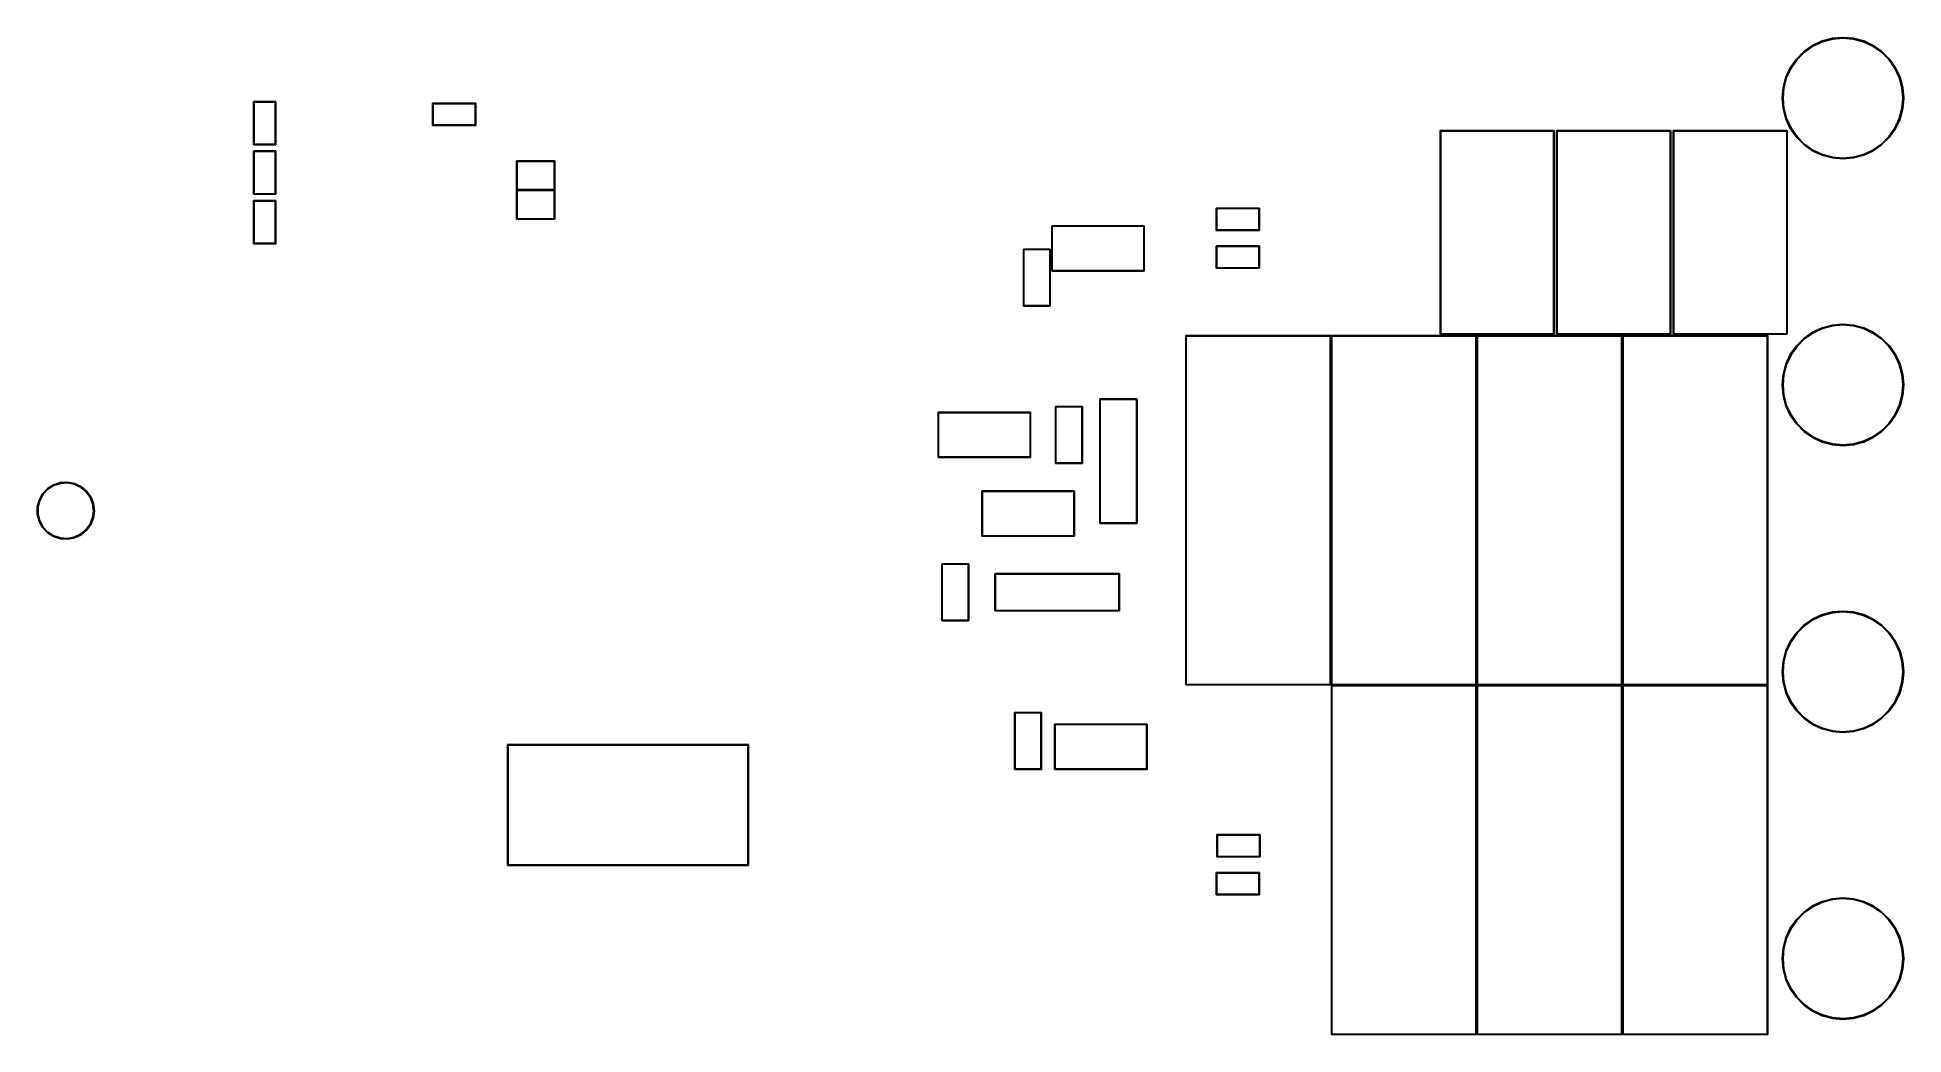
# Model space of a CAD drawing. Extents: x 83 to 245, y -137 to -50.
import ezdxf

# ---------------------------------------------------------------- set-up
doc = ezdxf.new("R2010")
doc.units = 0
doc.header["$MEASUREMENT"] = 0
doc.layers.add('BLACK', color=7, linetype='CONTINUOUS')

msp = doc.modelspace()

# ---------------------------------------------------------------- linework, layer by layer
at = {"layer": 'BLACK', "linetype": 'CONTINUOUS'}
for p, q in [((236.798, -50.9158), (237.554, -50.3864)), ((237.554, -50.3864), (238.391, -49.9963)), ((238.415, -50.0621), (237.589, -50.447)), ((238.391, -49.9963), (239.283, -49.7574)), ((239.295, -49.8264), (238.415, -50.0621)), ((239.283, -49.7574), (240.202, -49.677)), ((240.202, -49.747), (239.295, -49.8264)), ((240.202, -49.677), (241.121, -49.7574)), ((241.109, -49.8264), (240.202, -49.747)), ((241.989, -50.0621), (241.109, -49.8264)), ((241.121, -49.7574), (242.013, -49.9963)), ((242.814, -50.447), (241.989, -50.0621)), ((242.013, -49.9963), (242.849, -50.3864)), ((242.849, -50.3864), (243.606, -50.9158)), ((235.616, -52.3245), (236.146, -51.5684)), ((236.199, -51.6134), (235.677, -52.3595)), ((236.146, -51.5684), (236.798, -50.9158)), ((236.843, -50.9694), (236.199, -51.6134)), ((237.589, -50.447), (236.843, -50.9694)), ((243.561, -50.9694), (242.814, -50.447)), ((244.205, -51.6134), (243.561, -50.9694)), ((243.606, -50.9158), (244.258, -51.5684)), ((244.727, -52.3595), (244.205, -51.6134)), ((244.258, -51.5684), (244.788, -52.3245)), ((234.987, -54.0525), (235.226, -53.161)), ((235.292, -53.1849), (235.056, -54.0647)), ((235.226, -53.161), (235.616, -52.3245)), ((235.677, -52.3595), (235.292, -53.1849)), ((245.112, -53.1849), (244.727, -52.3595)), ((244.788, -52.3245), (245.178, -53.161)), ((245.348, -54.0647), (245.112, -53.1849)), ((245.178, -53.161), (245.417, -54.0525)), ((101.641, -55.2856), (101.642, -55.2835)), ((101.641, -55.2878), (101.641, -55.2856)), ((101.641, -59.0122), (101.641, -55.2878)), ((101.642, -55.2813), (101.643, -55.2794)), ((101.642, -55.2835), (101.642, -55.2813)), ((101.643, -55.2794), (101.644, -55.2773)), ((101.644, -55.2773), (101.645, -55.2756)), ((101.645, -55.2756), (101.647, -55.2737)), ((101.647, -55.2737), (101.648, -55.2723)), ((101.648, -55.2723), (101.65, -55.2706)), ((101.65, -55.2706), (101.652, -55.2694)), ((101.652, -55.2694), (101.653, -55.268)), ((101.653, -55.268), (101.655, -55.2673)), ((101.655, -55.2673), (101.657, -55.2661)), ((101.657, -55.2661), (101.66, -55.2658)), ((101.66, -55.2658), (101.662, -55.265)), ((101.662, -55.265), (101.664, -55.265)), ((101.664, -55.265), (101.664, -55.265)), ((101.664, -55.265), (103.568, -55.265)), ((101.691, -55.315), (101.691, -58.985)), ((103.541, -55.315), (101.691, -55.315)), ((103.541, -58.985), (103.541, -55.315)), ((103.568, -55.265), (103.57, -55.265)), ((103.568, -55.265), (103.568, -55.265)), ((103.57, -55.265), (103.572, -55.2658)), ((103.572, -55.2658), (103.575, -55.2661)), ((103.575, -55.2661), (103.577, -55.2673)), ((103.577, -55.2673), (103.579, -55.268)), ((103.579, -55.268), (103.58, -55.2694)), ((103.58, -55.2694), (103.582, -55.2706)), ((103.582, -55.2706), (103.584, -55.2723)), ((103.584, -55.2723), (103.585, -55.2737)), ((103.585, -55.2737), (103.587, -55.2756)), ((103.587, -55.2756), (103.588, -55.2773)), ((103.588, -55.2773), (103.589, -55.2794)), ((103.589, -55.2794), (103.59, -55.2813)), ((103.59, -55.2813), (103.59, -55.2835)), ((103.59, -55.2835), (103.591, -55.2856)), ((103.591, -55.2856), (103.591, -55.2878)), ((103.591, -55.2878), (103.591, -55.2878)), ((103.591, -55.2878), (103.591, -59.0122)), ((234.907, -54.972), (234.987, -54.0525)), ((234.987, -55.8915), (234.907, -54.972)), ((235.056, -54.0647), (234.977, -54.972)), ((234.977, -54.972), (235.056, -55.8793)), ((245.427, -54.972), (245.348, -54.0647)), ((245.348, -55.8793), (245.427, -54.972)), ((245.417, -54.0525), (245.497, -54.972)), ((245.497, -54.972), (245.417, -55.8915)), ((117.241, -55.4336), (117.242, -55.4315)), ((117.241, -55.4358), (117.241, -55.4336)), ((117.241, -57.3402), (117.241, -55.4358)), ((117.242, -55.4293), (117.243, -55.4274)), ((117.242, -55.4315), (117.242, -55.4293)), ((117.243, -55.4274), (117.244, -55.4253)), ((117.244, -55.4253), (117.245, -55.4236)), ((117.245, -55.4236), (117.247, -55.4217)), ((117.247, -55.4217), (117.248, -55.4203)), ((117.248, -55.4203), (117.25, -55.4186)), ((117.25, -55.4186), (117.252, -55.4174)), ((117.252, -55.4174), (117.253, -55.416)), ((117.253, -55.416), (117.255, -55.4153)), ((117.255, -55.4153), (117.257, -55.4141)), ((117.257, -55.4141), (117.26, -55.4138)), ((117.26, -55.4138), (117.262, -55.413)), ((117.262, -55.413), (117.264, -55.413)), ((117.264, -55.413), (117.264, -55.413)), ((117.264, -55.413), (120.988, -55.413)), ((117.291, -55.463), (117.291, -57.313)), ((120.961, -55.463), (117.291, -55.463)), ((120.961, -57.313), (120.961, -55.463)), ((120.988, -55.413), (120.99, -55.413)), ((120.988, -55.413), (120.988, -55.413)), ((120.99, -55.413), (120.992, -55.4138)), ((120.992, -55.4138), (120.995, -55.4141)), ((120.995, -55.4141), (120.997, -55.4153)), ((120.997, -55.4153), (120.999, -55.416)), ((120.999, -55.416), (121, -55.4174)), ((121, -55.4174), (121.002, -55.4186)), ((121.002, -55.4186), (121.004, -55.4203)), ((121.004, -55.4203), (121.005, -55.4217)), ((121.005, -55.4217), (121.007, -55.4236)), ((121.007, -55.4236), (121.008, -55.4253)), ((121.008, -55.4253), (121.009, -55.4274)), ((121.009, -55.4274), (121.01, -55.4293)), ((121.01, -55.4293), (121.01, -55.4315)), ((121.01, -55.4315), (121.011, -55.4336)), ((121.011, -55.4336), (121.011, -55.4358)), ((121.011, -55.4358), (121.011, -55.4358)), ((121.011, -55.4358), (121.011, -57.3402)), ((235.226, -56.783), (234.987, -55.8915)), ((235.056, -55.8793), (235.292, -56.7591)), ((235.616, -57.6195), (235.226, -56.783)), ((235.292, -56.7591), (235.677, -57.5845)), ((244.727, -57.5845), (245.112, -56.7591)), ((245.178, -56.783), (244.788, -57.6195)), ((245.112, -56.7591), (245.348, -55.8793)), ((245.417, -55.8915), (245.178, -56.783)), ((117.241, -57.3424), (117.241, -57.3402)), ((117.241, -57.3402), (117.241, -57.3402)), ((117.242, -57.3445), (117.241, -57.3424)), ((117.242, -57.3467), (117.242, -57.3445)), ((117.243, -57.3486), (117.242, -57.3467)), ((117.244, -57.3507), (117.243, -57.3486)), ((117.245, -57.3524), (117.244, -57.3507)), ((117.247, -57.3543), (117.245, -57.3524)), ((117.248, -57.3557), (117.247, -57.3543)), ((117.25, -57.3574), (117.248, -57.3557)), ((117.252, -57.3586), (117.25, -57.3574)), ((117.253, -57.36), (117.252, -57.3586)), ((117.255, -57.3607), (117.253, -57.36)), ((117.257, -57.3619), (117.255, -57.3607)), ((117.26, -57.3622), (117.257, -57.3619)), ((117.262, -57.363), (117.26, -57.3622)), ((117.264, -57.363), (117.262, -57.363)), ((120.988, -57.363), (117.264, -57.363)), ((117.264, -57.363), (117.264, -57.363)), ((117.291, -57.313), (120.961, -57.313)), ((120.99, -57.363), (120.988, -57.363)), ((120.988, -57.363), (120.988, -57.363)), ((120.992, -57.3622), (120.99, -57.363)), ((120.995, -57.3619), (120.992, -57.3622)), ((120.997, -57.3607), (120.995, -57.3619)), ((120.999, -57.36), (120.997, -57.3607)), ((121, -57.3586), (120.999, -57.36)), ((121.002, -57.3574), (121, -57.3586)), ((121.004, -57.3557), (121.002, -57.3574)), ((121.005, -57.3543), (121.004, -57.3557)), ((121.007, -57.3524), (121.005, -57.3543)), ((121.008, -57.3507), (121.007, -57.3524)), ((121.009, -57.3486), (121.008, -57.3507)), ((121.01, -57.3467), (121.009, -57.3486)), ((121.011, -57.3424), (121.01, -57.3445)), ((121.01, -57.3445), (121.01, -57.3467)), ((121.011, -57.3402), (121.011, -57.3402)), ((121.011, -57.3402), (121.011, -57.3424)), ((205.083, -57.8276), (205.084, -57.8255)), ((205.083, -57.8298), (205.083, -57.8276)), ((205.083, -75.5276), (205.083, -57.8298)), ((205.083, -57.8298), (205.083, -57.8298)), ((205.084, -57.8233), (205.085, -57.8214)), ((205.084, -57.8255), (205.084, -57.8233)), ((205.085, -57.8214), (205.086, -57.8193)), ((205.086, -57.8193), (205.087, -57.8176)), ((205.087, -57.8176), (205.089, -57.8157)), ((205.089, -57.8157), (205.09, -57.8143)), ((205.09, -57.8143), (205.092, -57.8126)), ((205.092, -57.8126), (205.094, -57.8114)), ((205.094, -57.8114), (205.095, -57.81)), ((205.095, -57.81), (205.097, -57.8093)), ((205.097, -57.8093), (205.099, -57.8081)), ((205.099, -57.8081), (205.102, -57.8078)), ((205.102, -57.8078), (205.104, -57.807)), ((205.104, -57.807), (205.106, -57.807)), ((205.106, -57.807), (205.106, -57.807)), ((205.106, -57.807), (215.01, -57.807)), ((205.133, -57.857), (205.133, -75.507)), ((214.983, -57.857), (205.133, -57.857)), ((214.983, -75.507), (214.983, -57.857)), ((215.01, -57.807), (215.012, -57.807)), ((215.01, -57.807), (215.01, -57.807)), ((215.012, -57.807), (215.014, -57.8078)), ((215.014, -57.8078), (215.017, -57.8081)), ((215.017, -57.8081), (215.019, -57.8093)), ((215.019, -57.8093), (215.021, -57.81)), ((215.021, -57.81), (215.022, -57.8114)), ((215.022, -57.8114), (215.024, -57.8126)), ((215.024, -57.8126), (215.026, -57.8143)), ((215.026, -57.8143), (215.027, -57.8157)), ((215.027, -57.8157), (215.029, -57.8176)), ((215.029, -57.8176), (215.03, -57.8193)), ((215.03, -57.8193), (215.031, -57.8214)), ((215.031, -57.8214), (215.032, -57.8233)), ((215.032, -57.8233), (215.032, -57.8255)), ((215.032, -57.8255), (215.033, -57.8276)), ((215.033, -57.8276), (215.033, -57.8298)), ((215.033, -57.8298), (215.033, -57.8298)), ((215.033, -57.8298), (215.033, -75.5342)), ((215.243, -57.8276), (215.244, -57.8255)), ((215.243, -57.8298), (215.243, -57.8276)), ((215.243, -75.5276), (215.243, -57.8298)), ((215.243, -57.8298), (215.243, -57.8298)), ((215.244, -57.8233), (215.245, -57.8214)), ((215.244, -57.8255), (215.244, -57.8233)), ((215.245, -57.8214), (215.246, -57.8193)), ((215.246, -57.8193), (215.247, -57.8176)), ((215.247, -57.8176), (215.249, -57.8157)), ((215.249, -57.8157), (215.25, -57.8143)), ((215.25, -57.8143), (215.252, -57.8126)), ((215.252, -57.8126), (215.254, -57.8114)), ((215.254, -57.8114), (215.255, -57.81)), ((215.255, -57.81), (215.257, -57.8093)), ((215.257, -57.8093), (215.259, -57.8081)), ((215.259, -57.8081), (215.262, -57.8078)), ((215.262, -57.8078), (215.264, -57.807)), ((215.264, -57.807), (215.266, -57.807)), ((215.266, -57.807), (215.266, -57.807)), ((215.266, -57.807), (225.17, -57.807)), ((215.293, -57.857), (215.293, -75.507)), ((225.143, -57.857), (215.293, -57.857)), ((225.143, -75.507), (225.143, -57.857)), ((225.17, -57.807), (225.172, -57.807)), ((225.17, -57.807), (225.17, -57.807)), ((225.172, -57.807), (225.174, -57.8078)), ((225.174, -57.8078), (225.177, -57.8081)), ((225.177, -57.8081), (225.179, -57.8093)), ((225.179, -57.8093), (225.181, -57.81)), ((225.181, -57.81), (225.182, -57.8114)), ((225.182, -57.8114), (225.184, -57.8126)), ((225.184, -57.8126), (225.186, -57.8143)), ((225.186, -57.8143), (225.187, -57.8157)), ((225.187, -57.8157), (225.189, -57.8176)), ((225.189, -57.8176), (225.19, -57.8193)), ((225.19, -57.8193), (225.191, -57.8214)), ((225.191, -57.8214), (225.192, -57.8233)), ((225.192, -57.8233), (225.192, -57.8255)), ((225.192, -57.8255), (225.193, -57.8276)), ((225.193, -57.8276), (225.193, -57.8298)), ((225.193, -57.8298), (225.193, -57.8298)), ((225.193, -57.8298), (225.193, -75.5342)), ((225.403, -57.8276), (225.404, -57.8255)), ((225.403, -57.8298), (225.403, -57.8276)), ((225.403, -75.5276), (225.403, -57.8298)), ((225.403, -57.8298), (225.403, -57.8298)), ((225.404, -57.8233), (225.405, -57.8214)), ((225.404, -57.8255), (225.404, -57.8233)), ((225.405, -57.8214), (225.406, -57.8193)), ((225.406, -57.8193), (225.407, -57.8176)), ((225.407, -57.8176), (225.409, -57.8157)), ((225.409, -57.8157), (225.41, -57.8143)), ((225.41, -57.8143), (225.412, -57.8126)), ((225.412, -57.8126), (225.414, -57.8114)), ((225.414, -57.8114), (225.415, -57.81)), ((225.415, -57.81), (225.417, -57.8093)), ((225.417, -57.8093), (225.419, -57.8081)), ((225.419, -57.8081), (225.422, -57.8078)), ((225.422, -57.8078), (225.424, -57.807)), ((225.424, -57.807), (225.426, -57.807)), ((225.426, -57.807), (225.426, -57.807)), ((225.426, -57.807), (235.33, -57.807)), ((225.453, -57.857), (225.453, -75.507)), ((235.303, -57.857), (225.453, -57.857)), ((235.303, -75.507), (235.303, -57.857)), ((235.33, -57.807), (235.332, -57.807)), ((235.33, -57.807), (235.33, -57.807)), ((235.332, -57.807), (235.334, -57.8078)), ((235.334, -57.8078), (235.337, -57.8081)), ((235.337, -57.8081), (235.339, -57.8093)), ((235.339, -57.8093), (235.341, -57.81)), ((235.341, -57.81), (235.342, -57.8114)), ((235.342, -57.8114), (235.344, -57.8126)), ((235.344, -57.8126), (235.346, -57.8143)), ((235.346, -57.8143), (235.347, -57.8157)), ((235.347, -57.8157), (235.349, -57.8176)), ((235.349, -57.8176), (235.35, -57.8193)), ((235.35, -57.8193), (235.351, -57.8214)), ((235.351, -57.8214), (235.352, -57.8233)), ((235.352, -57.8233), (235.352, -57.8255)), ((235.352, -57.8255), (235.353, -57.8276)), ((235.353, -57.8276), (235.353, -57.8298)), ((235.353, -57.8298), (235.353, -57.8298)), ((235.353, -57.8298), (235.353, -75.5342)), ((236.146, -58.3756), (235.616, -57.6195)), ((235.677, -57.5845), (236.199, -58.3306)), ((236.798, -59.0282), (236.146, -58.3756)), ((236.199, -58.3306), (236.843, -58.9746)), ((243.561, -58.9746), (244.205, -58.3306)), ((244.258, -58.3756), (243.606, -59.0282)), ((244.205, -58.3306), (244.727, -57.5845)), ((244.788, -57.6195), (244.258, -58.3756)), ((101.641, -59.0144), (101.641, -59.0122)), ((101.641, -59.0122), (101.641, -59.0122)), ((101.642, -59.0165), (101.641, -59.0144)), ((101.641, -59.6036), (101.642, -59.6015)), ((101.641, -59.6058), (101.641, -59.6036)), ((101.641, -63.3302), (101.641, -59.6058)), ((101.642, -59.0187), (101.642, -59.0165)), ((101.643, -59.0206), (101.642, -59.0187)), ((101.642, -59.5993), (101.643, -59.5974)), ((101.642, -59.6015), (101.642, -59.5993)), ((101.644, -59.0227), (101.643, -59.0206)), ((101.643, -59.5974), (101.644, -59.5953)), ((101.645, -59.0244), (101.644, -59.0227)), ((101.644, -59.5953), (101.645, -59.5936)), ((101.647, -59.0263), (101.645, -59.0244)), ((101.645, -59.5936), (101.647, -59.5917)), ((101.648, -59.0277), (101.647, -59.0263)), ((101.647, -59.5917), (101.648, -59.5903)), ((101.65, -59.0294), (101.648, -59.0277)), ((101.648, -59.5903), (101.65, -59.5886)), ((101.652, -59.0306), (101.65, -59.0294)), ((101.65, -59.5886), (101.652, -59.5874)), ((101.653, -59.032), (101.652, -59.0306)), ((101.652, -59.5874), (101.653, -59.586)), ((101.655, -59.0327), (101.653, -59.032)), ((101.653, -59.586), (101.655, -59.5853)), ((101.657, -59.0339), (101.655, -59.0327)), ((101.655, -59.5853), (101.657, -59.5841)), ((101.66, -59.0342), (101.657, -59.0339)), ((101.657, -59.5841), (101.66, -59.5838)), ((101.662, -59.035), (101.66, -59.0342)), ((101.66, -59.5838), (101.662, -59.583)), ((101.664, -59.035), (101.662, -59.035)), ((101.662, -59.583), (101.664, -59.583)), ((103.568, -59.035), (101.664, -59.035)), ((101.664, -59.035), (101.664, -59.035)), ((101.664, -59.583), (101.664, -59.583)), ((101.664, -59.583), (103.568, -59.583)), ((101.691, -58.985), (103.541, -58.985)), ((101.691, -59.633), (101.691, -63.303)), ((103.541, -59.633), (101.691, -59.633)), ((103.541, -63.303), (103.541, -59.633)), ((103.57, -59.035), (103.568, -59.035)), ((103.568, -59.035), (103.568, -59.035)), ((103.568, -59.583), (103.57, -59.583)), ((103.568, -59.583), (103.568, -59.583)), ((103.572, -59.0342), (103.57, -59.035)), ((103.57, -59.583), (103.572, -59.5838)), ((103.575, -59.0339), (103.572, -59.0342)), ((103.572, -59.5838), (103.575, -59.5841)), ((103.577, -59.0327), (103.575, -59.0339)), ((103.575, -59.5841), (103.577, -59.5853)), ((103.579, -59.032), (103.577, -59.0327)), ((103.577, -59.5853), (103.579, -59.586)), ((103.58, -59.0306), (103.579, -59.032)), ((103.579, -59.586), (103.58, -59.5874)), ((103.582, -59.0294), (103.58, -59.0306)), ((103.58, -59.5874), (103.582, -59.5886)), ((103.584, -59.0277), (103.582, -59.0294)), ((103.582, -59.5886), (103.584, -59.5903)), ((103.585, -59.0263), (103.584, -59.0277)), ((103.584, -59.5903), (103.585, -59.5917)), ((103.587, -59.0244), (103.585, -59.0263)), ((103.585, -59.5917), (103.587, -59.5936)), ((103.588, -59.0227), (103.587, -59.0244)), ((103.587, -59.5936), (103.588, -59.5953)), ((103.589, -59.0206), (103.588, -59.0227)), ((103.588, -59.5953), (103.589, -59.5974)), ((103.59, -59.0187), (103.589, -59.0206)), ((103.589, -59.5974), (103.59, -59.5993)), ((103.591, -59.0144), (103.59, -59.0165)), ((103.59, -59.0165), (103.59, -59.0187)), ((103.59, -59.5993), (103.59, -59.6015)), ((103.59, -59.6015), (103.591, -59.6036)), ((103.591, -59.0122), (103.591, -59.0122)), ((103.591, -59.0122), (103.591, -59.0144)), ((103.591, -59.6036), (103.591, -59.6058)), ((103.591, -59.6058), (103.591, -59.6058)), ((103.591, -59.6058), (103.591, -63.3302)), ((237.554, -59.5576), (236.798, -59.0282)), ((236.843, -58.9746), (237.589, -59.497)), ((238.391, -59.9477), (237.554, -59.5576)), ((237.589, -59.497), (238.415, -59.8819)), ((239.283, -60.1866), (238.391, -59.9477)), ((238.415, -59.8819), (239.295, -60.1176)), ((240.202, -60.267), (239.283, -60.1866)), ((239.295, -60.1176), (240.202, -60.197)), ((240.202, -60.197), (241.109, -60.1176)), ((241.121, -60.1866), (240.202, -60.267)), ((241.109, -60.1176), (241.989, -59.8819)), ((242.013, -59.9477), (241.121, -60.1866)), ((241.989, -59.8819), (242.814, -59.497)), ((242.849, -59.5576), (242.013, -59.9477)), ((242.814, -59.497), (243.561, -58.9746)), ((243.606, -59.0282), (242.849, -59.5576)), ((124.563, -60.4676), (124.564, -60.4655)), ((124.563, -60.4698), (124.563, -60.4676)), ((124.563, -62.9676), (124.563, -60.4698)), ((124.563, -60.4698), (124.563, -60.4698)), ((124.564, -60.4633), (124.565, -60.4614)), ((124.564, -60.4655), (124.564, -60.4633)), ((124.565, -60.4614), (124.566, -60.4593)), ((124.566, -60.4593), (124.567, -60.4576)), ((124.567, -60.4576), (124.569, -60.4557)), ((124.569, -60.4557), (124.57, -60.4543)), ((124.57, -60.4543), (124.572, -60.4526)), ((124.572, -60.4526), (124.574, -60.4514)), ((124.574, -60.4514), (124.575, -60.45)), ((124.575, -60.45), (124.577, -60.4493)), ((124.577, -60.4493), (124.579, -60.4481)), ((124.579, -60.4481), (124.582, -60.4478)), ((124.582, -60.4478), (124.584, -60.447)), ((124.584, -60.447), (124.586, -60.447)), ((124.586, -60.447), (124.586, -60.447)), ((124.586, -60.447), (127.89, -60.447)), ((124.613, -60.497), (124.613, -62.947)), ((127.863, -60.497), (124.613, -60.497)), ((127.863, -62.947), (127.863, -60.497)), ((127.89, -60.447), (127.892, -60.447)), ((127.89, -60.447), (127.89, -60.447)), ((127.892, -60.447), (127.894, -60.4478)), ((127.894, -60.4478), (127.897, -60.4481)), ((127.897, -60.4481), (127.899, -60.4493)), ((127.899, -60.4493), (127.901, -60.45)), ((127.901, -60.45), (127.902, -60.4514)), ((127.902, -60.4514), (127.904, -60.4526)), ((127.904, -60.4526), (127.906, -60.4543)), ((127.906, -60.4543), (127.907, -60.4557)), ((127.907, -60.4557), (127.909, -60.4576)), ((127.909, -60.4576), (127.91, -60.4593)), ((127.91, -60.4593), (127.911, -60.4614)), ((127.911, -60.4614), (127.912, -60.4633)), ((127.912, -60.4633), (127.912, -60.4655)), ((127.912, -60.4655), (127.913, -60.4676)), ((127.913, -60.4676), (127.913, -60.4698)), ((127.913, -60.4698), (127.913, -60.4698)), ((127.913, -60.4698), (127.913, -62.9742)), ((101.641, -63.3324), (101.641, -63.3302)), ((101.641, -63.3302), (101.641, -63.3302)), ((101.642, -63.3345), (101.641, -63.3324)), ((101.642, -63.3367), (101.642, -63.3345)), ((101.643, -63.3386), (101.642, -63.3367)), ((101.644, -63.3407), (101.643, -63.3386)), ((101.645, -63.3424), (101.644, -63.3407)), ((101.647, -63.3443), (101.645, -63.3424)), ((101.648, -63.3457), (101.647, -63.3443)), ((101.65, -63.3474), (101.648, -63.3457)), ((101.652, -63.3486), (101.65, -63.3474)), ((101.653, -63.35), (101.652, -63.3486)), ((101.655, -63.3507), (101.653, -63.35)), ((101.657, -63.3519), (101.655, -63.3507)), ((101.66, -63.3522), (101.657, -63.3519)), ((101.662, -63.353), (101.66, -63.3522)), ((101.664, -63.353), (101.662, -63.353)), ((103.568, -63.353), (101.664, -63.353)), ((101.664, -63.353), (101.664, -63.353)), ((101.691, -63.303), (103.541, -63.303)), ((103.57, -63.353), (103.568, -63.353)), ((103.568, -63.353), (103.568, -63.353)), ((103.572, -63.3522), (103.57, -63.353)), ((103.575, -63.3519), (103.572, -63.3522)), ((103.577, -63.3507), (103.575, -63.3519)), ((103.579, -63.35), (103.577, -63.3507)), ((103.58, -63.3486), (103.579, -63.35)), ((103.582, -63.3474), (103.58, -63.3486)), ((103.584, -63.3457), (103.582, -63.3474)), ((103.585, -63.3443), (103.584, -63.3457)), ((103.587, -63.3424), (103.585, -63.3443)), ((103.588, -63.3407), (103.587, -63.3424)), ((103.589, -63.3386), (103.588, -63.3407)), ((103.59, -63.3367), (103.589, -63.3386)), ((103.591, -63.3324), (103.59, -63.3345)), ((103.59, -63.3345), (103.59, -63.3367)), ((103.591, -63.3302), (103.591, -63.3302)), ((103.591, -63.3302), (103.591, -63.3324)), ((124.563, -62.9764), (124.563, -62.9676)), ((124.564, -62.9785), (124.563, -62.9764)), ((124.563, -63.0076), (124.564, -63.0055)), ((124.563, -63.0098), (124.563, -63.0076)), ((124.563, -65.5076), (124.563, -63.0098)), ((124.563, -63.0098), (124.563, -63.0098)), ((124.564, -62.9807), (124.564, -62.9785)), ((124.565, -62.9826), (124.564, -62.9807)), ((124.564, -63.0033), (124.565, -63.0014)), ((124.564, -63.0055), (124.564, -63.0033)), ((124.566, -62.9847), (124.565, -62.9826)), ((124.565, -63.0014), (124.566, -62.9993)), ((124.567, -62.9864), (124.566, -62.9847)), ((124.566, -62.9993), (124.567, -62.9976)), ((124.569, -62.9883), (124.567, -62.9864)), ((124.567, -62.9976), (124.569, -62.9957)), ((124.57, -62.9897), (124.569, -62.9883)), ((124.569, -62.9957), (124.57, -62.9943)), ((124.572, -62.9914), (124.57, -62.9897)), ((124.57, -62.9943), (124.572, -62.9926)), ((124.573, -62.992), (124.572, -62.9914)), ((124.572, -62.9926), (124.573, -62.992)), ((124.613, -62.947), (127.863, -62.947)), ((124.613, -63.037), (124.613, -65.487)), ((127.863, -63.037), (124.613, -63.037)), ((127.863, -65.487), (127.863, -63.037)), ((127.904, -62.9914), (127.903, -62.992)), ((127.903, -62.992), (127.904, -62.9926)), ((127.906, -62.9897), (127.904, -62.9914)), ((127.904, -62.9926), (127.906, -62.9943)), ((127.907, -62.9883), (127.906, -62.9897)), ((127.906, -62.9943), (127.907, -62.9957)), ((127.909, -62.9864), (127.907, -62.9883)), ((127.907, -62.9957), (127.909, -62.9976)), ((127.91, -62.9847), (127.909, -62.9864)), ((127.909, -62.9976), (127.91, -62.9993)), ((127.911, -62.9826), (127.91, -62.9847)), ((127.91, -62.9993), (127.911, -63.0014)), ((127.912, -62.9807), (127.911, -62.9826)), ((127.911, -63.0014), (127.912, -63.0033)), ((127.913, -62.9764), (127.912, -62.9785)), ((127.912, -62.9785), (127.912, -62.9807)), ((127.912, -63.0033), (127.912, -63.0055)), ((127.912, -63.0055), (127.913, -63.0076)), ((127.913, -62.9742), (127.913, -62.9742)), ((127.913, -62.9742), (127.913, -62.9764)), ((127.913, -63.0076), (127.913, -63.0098)), ((127.913, -63.0098), (127.913, -63.0098)), ((127.913, -63.0098), (127.913, -65.5142)), ((101.641, -63.9216), (101.642, -63.9195)), ((101.641, -63.9238), (101.641, -63.9216)), ((101.641, -67.6482), (101.641, -63.9238)), ((101.642, -63.9173), (101.643, -63.9154)), ((101.642, -63.9195), (101.642, -63.9173)), ((101.643, -63.9154), (101.644, -63.9133)), ((101.644, -63.9133), (101.645, -63.9116)), ((101.645, -63.9116), (101.647, -63.9097)), ((101.647, -63.9097), (101.648, -63.9083)), ((101.648, -63.9083), (101.65, -63.9066)), ((101.65, -63.9066), (101.652, -63.9054)), ((101.652, -63.9054), (101.653, -63.904)), ((101.653, -63.904), (101.655, -63.9033)), ((101.655, -63.9033), (101.657, -63.9021)), ((101.657, -63.9021), (101.66, -63.9018)), ((101.66, -63.9018), (101.662, -63.901)), ((101.662, -63.901), (101.664, -63.901)), ((101.664, -63.901), (101.664, -63.901)), ((101.664, -63.901), (103.568, -63.901)), ((101.691, -63.951), (101.691, -67.621)), ((103.541, -63.951), (101.691, -63.951)), ((103.541, -67.621), (103.541, -63.951)), ((103.568, -63.901), (103.57, -63.901)), ((103.568, -63.901), (103.568, -63.901)), ((103.57, -63.901), (103.572, -63.9018)), ((103.572, -63.9018), (103.575, -63.9021)), ((103.575, -63.9021), (103.577, -63.9033)), ((103.577, -63.9033), (103.579, -63.904)), ((103.579, -63.904), (103.58, -63.9054)), ((103.58, -63.9054), (103.582, -63.9066)), ((103.582, -63.9066), (103.584, -63.9083)), ((103.584, -63.9083), (103.585, -63.9097)), ((103.585, -63.9097), (103.587, -63.9116)), ((103.587, -63.9116), (103.588, -63.9133)), ((103.588, -63.9133), (103.589, -63.9154)), ((103.589, -63.9154), (103.59, -63.9173)), ((103.59, -63.9173), (103.59, -63.9195)), ((103.59, -63.9195), (103.591, -63.9216)), ((103.591, -63.9216), (103.591, -63.9238)), ((103.591, -63.9238), (103.591, -63.9238)), ((103.591, -63.9238), (103.591, -67.6482)), ((185.567, -64.5776), (185.568, -64.5755)), ((185.567, -64.5798), (185.567, -64.5776)), ((185.567, -66.4842), (185.567, -64.5798)), ((185.568, -64.5733), (185.569, -64.5714)), ((185.568, -64.5755), (185.568, -64.5733)), ((185.569, -64.5714), (185.57, -64.5693)), ((185.57, -64.5693), (185.571, -64.5676)), ((185.571, -64.5676), (185.573, -64.5657)), ((185.573, -64.5657), (185.574, -64.5643)), ((185.574, -64.5643), (185.576, -64.5626)), ((185.576, -64.5626), (185.578, -64.5614)), ((185.578, -64.5614), (185.579, -64.56)), ((185.579, -64.56), (185.581, -64.5593)), ((185.581, -64.5593), (185.583, -64.5581)), ((185.583, -64.5581), (185.586, -64.5578)), ((185.586, -64.5578), (185.588, -64.557)), ((185.588, -64.557), (185.59, -64.557)), ((185.59, -64.557), (185.59, -64.557)), ((185.59, -64.557), (189.314, -64.557)), ((185.617, -64.607), (185.617, -66.457)), ((189.287, -64.607), (185.617, -64.607)), ((189.287, -66.457), (189.287, -64.607)), ((189.314, -64.557), (189.316, -64.557)), ((189.314, -64.557), (189.314, -64.557)), ((189.316, -64.557), (189.318, -64.5578)), ((189.318, -64.5578), (189.321, -64.5581)), ((189.321, -64.5581), (189.323, -64.5593)), ((189.323, -64.5593), (189.325, -64.56)), ((189.325, -64.56), (189.326, -64.5614)), ((189.326, -64.5614), (189.328, -64.5626)), ((189.328, -64.5626), (189.33, -64.5643)), ((189.33, -64.5643), (189.331, -64.5657)), ((189.331, -64.5657), (189.333, -64.5676)), ((189.333, -64.5676), (189.334, -64.5693)), ((189.334, -64.5693), (189.335, -64.5714)), ((189.335, -64.5714), (189.336, -64.5733)), ((189.336, -64.5733), (189.336, -64.5755)), ((189.336, -64.5755), (189.337, -64.5776)), ((189.337, -64.5776), (189.337, -64.5798)), ((189.337, -64.5798), (189.337, -64.5798)), ((189.337, -64.5798), (189.337, -66.4842)), ((124.563, -65.5164), (124.563, -65.5076)), ((124.564, -65.5185), (124.563, -65.5164)), ((124.564, -65.5207), (124.564, -65.5185)), ((124.565, -65.5226), (124.564, -65.5207)), ((124.566, -65.5247), (124.565, -65.5226)), ((124.567, -65.5264), (124.566, -65.5247)), ((124.569, -65.5283), (124.567, -65.5264)), ((124.57, -65.5297), (124.569, -65.5283)), ((124.572, -65.5314), (124.57, -65.5297)), ((124.574, -65.5326), (124.572, -65.5314)), ((124.575, -65.534), (124.574, -65.5326)), ((124.577, -65.5347), (124.575, -65.534)), ((124.579, -65.5359), (124.577, -65.5347)), ((124.582, -65.5362), (124.579, -65.5359)), ((124.584, -65.537), (124.582, -65.5362)), ((124.586, -65.537), (124.584, -65.537)), ((127.89, -65.537), (124.586, -65.537)), ((124.586, -65.537), (124.586, -65.537)), ((124.613, -65.487), (127.863, -65.487)), ((127.892, -65.537), (127.89, -65.537)), ((127.89, -65.537), (127.89, -65.537)), ((127.894, -65.5362), (127.892, -65.537)), ((127.897, -65.5359), (127.894, -65.5362)), ((127.899, -65.5347), (127.897, -65.5359)), ((127.901, -65.534), (127.899, -65.5347)), ((127.902, -65.5326), (127.901, -65.534)), ((127.904, -65.5314), (127.902, -65.5326)), ((127.906, -65.5297), (127.904, -65.5314)), ((127.907, -65.5283), (127.906, -65.5297)), ((127.909, -65.5264), (127.907, -65.5283)), ((127.91, -65.5247), (127.909, -65.5264)), ((127.911, -65.5226), (127.91, -65.5247)), ((127.912, -65.5207), (127.911, -65.5226)), ((127.913, -65.5164), (127.912, -65.5185)), ((127.912, -65.5185), (127.912, -65.5207)), ((127.913, -65.5142), (127.913, -65.5142)), ((127.913, -65.5142), (127.913, -65.5164)), ((171.225, -66.1176), (171.226, -66.1155)), ((171.225, -66.1198), (171.225, -66.1176)), ((171.225, -70.0242), (171.225, -66.1198)), ((171.226, -66.1133), (171.227, -66.1114)), ((171.226, -66.1155), (171.226, -66.1133)), ((171.227, -66.1114), (171.228, -66.1093)), ((171.228, -66.1093), (171.229, -66.1076)), ((171.229, -66.1076), (171.231, -66.1057)), ((171.231, -66.1057), (171.232, -66.1043)), ((171.232, -66.1043), (171.234, -66.1026)), ((171.234, -66.1026), (171.236, -66.1014)), ((171.236, -66.1014), (171.237, -66.1)), ((171.237, -66.1), (171.239, -66.0993)), ((171.239, -66.0993), (171.241, -66.0981)), ((171.241, -66.0981), (171.244, -66.0978)), ((171.244, -66.0978), (171.246, -66.097)), ((171.246, -66.097), (171.248, -66.097)), ((171.248, -66.097), (171.248, -66.097)), ((171.248, -66.097), (179.272, -66.097)), ((171.275, -66.147), (171.275, -69.997)), ((179.245, -66.147), (171.275, -66.147)), ((179.245, -69.997), (179.245, -66.147)), ((179.272, -66.097), (179.274, -66.097)), ((179.272, -66.097), (179.272, -66.097)), ((179.274, -66.097), (179.276, -66.0978)), ((179.276, -66.0978), (179.279, -66.0981)), ((179.279, -66.0981), (179.281, -66.0993)), ((179.281, -66.0993), (179.283, -66.1)), ((179.283, -66.1), (179.284, -66.1014)), ((179.284, -66.1014), (179.286, -66.1026)), ((179.286, -66.1026), (179.288, -66.1043)), ((179.288, -66.1043), (179.289, -66.1057)), ((179.289, -66.1057), (179.291, -66.1076)), ((179.291, -66.1076), (179.292, -66.1093)), ((179.292, -66.1093), (179.293, -66.1114)), ((179.293, -66.1114), (179.294, -66.1133)), ((179.294, -66.1133), (179.294, -66.1155)), ((179.294, -66.1155), (179.295, -66.1176)), ((179.295, -66.1176), (179.295, -66.1198)), ((179.295, -66.1198), (179.295, -66.1198)), ((179.295, -66.1198), (179.295, -70.0242)), ((185.567, -66.4864), (185.567, -66.4842)), ((185.567, -66.4842), (185.567, -66.4842)), ((185.568, -66.4885), (185.567, -66.4864)), ((185.568, -66.4907), (185.568, -66.4885)), ((185.569, -66.4926), (185.568, -66.4907)), ((185.57, -66.4947), (185.569, -66.4926)), ((185.571, -66.4964), (185.57, -66.4947)), ((185.573, -66.4983), (185.571, -66.4964)), ((185.574, -66.4997), (185.573, -66.4983)), ((185.576, -66.5014), (185.574, -66.4997)), ((185.578, -66.5026), (185.576, -66.5014)), ((185.579, -66.504), (185.578, -66.5026)), ((185.581, -66.5047), (185.579, -66.504)), ((185.583, -66.5059), (185.581, -66.5047)), ((185.586, -66.5062), (185.583, -66.5059)), ((185.588, -66.507), (185.586, -66.5062)), ((185.59, -66.507), (185.588, -66.507)), ((189.314, -66.507), (185.59, -66.507)), ((185.59, -66.507), (185.59, -66.507)), ((185.617, -66.457), (189.287, -66.457)), ((189.316, -66.507), (189.314, -66.507)), ((189.314, -66.507), (189.314, -66.507)), ((189.318, -66.5062), (189.316, -66.507)), ((189.321, -66.5059), (189.318, -66.5062)), ((189.323, -66.5047), (189.321, -66.5059)), ((189.325, -66.504), (189.323, -66.5047)), ((189.326, -66.5026), (189.325, -66.504)), ((189.328, -66.5014), (189.326, -66.5026)), ((189.33, -66.4997), (189.328, -66.5014)), ((189.331, -66.4983), (189.33, -66.4997)), ((189.333, -66.4964), (189.331, -66.4983)), ((189.334, -66.4947), (189.333, -66.4964)), ((189.335, -66.4926), (189.334, -66.4947)), ((189.336, -66.4907), (189.335, -66.4926)), ((189.337, -66.4864), (189.336, -66.4885)), ((189.336, -66.4885), (189.336, -66.4907)), ((189.337, -66.4842), (189.337, -66.4842)), ((189.337, -66.4842), (189.337, -66.4864)), ((101.641, -67.6504), (101.641, -67.6482)), ((101.641, -67.6482), (101.641, -67.6482)), ((101.642, -67.6525), (101.641, -67.6504)), ((101.642, -67.6547), (101.642, -67.6525)), ((101.643, -67.6566), (101.642, -67.6547)), ((101.644, -67.6587), (101.643, -67.6566)), ((101.645, -67.6604), (101.644, -67.6587)), ((101.647, -67.6623), (101.645, -67.6604)), ((101.648, -67.6637), (101.647, -67.6623)), ((101.65, -67.6654), (101.648, -67.6637)), ((101.652, -67.6666), (101.65, -67.6654)), ((101.653, -67.668), (101.652, -67.6666)), ((101.655, -67.6687), (101.653, -67.668)), ((101.657, -67.6699), (101.655, -67.6687)), ((101.66, -67.6702), (101.657, -67.6699)), ((101.662, -67.671), (101.66, -67.6702)), ((101.664, -67.671), (101.662, -67.671)), ((103.568, -67.671), (101.664, -67.671)), ((101.664, -67.671), (101.664, -67.671)), ((101.691, -67.621), (103.541, -67.621)), ((103.57, -67.671), (103.568, -67.671)), ((103.568, -67.671), (103.568, -67.671)), ((103.572, -67.6702), (103.57, -67.671)), ((103.575, -67.6699), (103.572, -67.6702)), ((103.577, -67.6687), (103.575, -67.6699)), ((103.579, -67.668), (103.577, -67.6687)), ((103.58, -67.6666), (103.579, -67.668)), ((103.582, -67.6654), (103.58, -67.6666)), ((103.584, -67.6637), (103.582, -67.6654)), ((103.585, -67.6623), (103.584, -67.6637)), ((103.587, -67.6604), (103.585, -67.6623)), ((103.588, -67.6587), (103.587, -67.6604)), ((103.589, -67.6566), (103.588, -67.6587)), ((103.59, -67.6547), (103.589, -67.6566)), ((103.591, -67.6504), (103.59, -67.6525)), ((103.59, -67.6525), (103.59, -67.6547)), ((103.591, -67.6482), (103.591, -67.6482)), ((103.591, -67.6482), (103.591, -67.6504)), ((168.751, -68.1476), (168.752, -68.1455)), ((168.751, -68.1498), (168.751, -68.1476)), ((168.751, -73.0742), (168.751, -68.1498)), ((168.752, -68.1433), (168.753, -68.1414)), ((168.752, -68.1455), (168.752, -68.1433)), ((168.753, -68.1414), (168.754, -68.1393)), ((168.754, -68.1393), (168.755, -68.1376)), ((168.755, -68.1376), (168.757, -68.1357)), ((168.757, -68.1357), (168.758, -68.1343)), ((168.758, -68.1343), (168.76, -68.1326)), ((168.76, -68.1326), (168.762, -68.1314)), ((168.762, -68.1314), (168.763, -68.13)), ((168.763, -68.13), (168.765, -68.1293)), ((168.765, -68.1293), (168.767, -68.1281)), ((168.767, -68.1281), (168.77, -68.1278)), ((168.77, -68.1278), (168.772, -68.127)), ((168.772, -68.127), (168.774, -68.127)), ((168.774, -68.127), (168.774, -68.127)), ((168.774, -68.127), (171.078, -68.127)), ((168.801, -68.177), (168.801, -73.047)), ((171.051, -68.177), (168.801, -68.177)), ((171.051, -73.047), (171.051, -68.177)), ((171.078, -68.127), (171.08, -68.127)), ((171.078, -68.127), (171.078, -68.127)), ((171.08, -68.127), (171.082, -68.1278)), ((171.082, -68.1278), (171.085, -68.1281)), ((171.085, -68.1281), (171.087, -68.1293)), ((171.087, -68.1293), (171.089, -68.13)), ((171.089, -68.13), (171.09, -68.1314)), ((171.09, -68.1314), (171.092, -68.1326)), ((171.092, -68.1326), (171.094, -68.1343)), ((171.094, -68.1343), (171.095, -68.1357)), ((171.095, -68.1357), (171.097, -68.1376)), ((171.097, -68.1376), (171.098, -68.1393)), ((171.098, -68.1393), (171.099, -68.1414)), ((171.099, -68.1414), (171.1, -68.1433)), ((171.1, -68.1433), (171.1, -68.1455)), ((171.1, -68.1455), (171.101, -68.1476)), ((171.101, -68.1476), (171.101, -68.1498)), ((171.101, -68.1498), (171.101, -68.1498)), ((171.101, -68.1498), (171.101, -73.0742)), ((185.567, -67.8796), (185.568, -67.8775)), ((185.567, -67.8818), (185.567, -67.8796)), ((185.567, -69.7862), (185.567, -67.8818)), ((185.568, -67.8753), (185.569, -67.8734)), ((185.568, -67.8775), (185.568, -67.8753)), ((185.569, -67.8734), (185.57, -67.8713)), ((185.57, -67.8713), (185.571, -67.8696)), ((185.571, -67.8696), (185.573, -67.8677)), ((185.573, -67.8677), (185.574, -67.8663)), ((185.574, -67.8663), (185.576, -67.8646)), ((185.576, -67.8646), (185.578, -67.8634)), ((185.578, -67.8634), (185.579, -67.862)), ((185.579, -67.862), (185.581, -67.8613)), ((185.581, -67.8613), (185.583, -67.8601)), ((185.583, -67.8601), (185.586, -67.8598)), ((185.586, -67.8598), (185.588, -67.859)), ((185.588, -67.859), (185.59, -67.859)), ((185.59, -67.859), (185.59, -67.859)), ((185.59, -67.859), (189.314, -67.859)), ((185.617, -67.909), (185.617, -69.759)), ((189.287, -67.909), (185.617, -67.909)), ((189.287, -69.759), (189.287, -67.909)), ((189.314, -67.859), (189.316, -67.859)), ((189.314, -67.859), (189.314, -67.859)), ((189.316, -67.859), (189.318, -67.8598)), ((189.318, -67.8598), (189.321, -67.8601)), ((189.321, -67.8601), (189.323, -67.8613)), ((189.323, -67.8613), (189.325, -67.862)), ((189.325, -67.862), (189.326, -67.8634)), ((189.326, -67.8634), (189.328, -67.8646)), ((189.328, -67.8646), (189.33, -67.8663)), ((189.33, -67.8663), (189.331, -67.8677)), ((189.331, -67.8677), (189.333, -67.8696)), ((189.333, -67.8696), (189.334, -67.8713)), ((189.334, -67.8713), (189.335, -67.8734)), ((189.335, -67.8734), (189.336, -67.8753)), ((189.336, -67.8753), (189.336, -67.8775)), ((189.336, -67.8775), (189.337, -67.8796)), ((189.337, -67.8796), (189.337, -67.8818)), ((189.337, -67.8818), (189.337, -67.8818)), ((189.337, -67.8818), (189.337, -69.7862)), ((185.567, -69.7884), (185.567, -69.7862)), ((185.567, -69.7862), (185.567, -69.7862)), ((185.568, -69.7905), (185.567, -69.7884)), ((185.568, -69.7927), (185.568, -69.7905)), ((185.569, -69.7946), (185.568, -69.7927)), ((185.57, -69.7967), (185.569, -69.7946)), ((185.571, -69.7984), (185.57, -69.7967)), ((185.573, -69.8003), (185.571, -69.7984)), ((185.574, -69.8017), (185.573, -69.8003)), ((185.576, -69.8034), (185.574, -69.8017)), ((185.578, -69.8046), (185.576, -69.8034)), ((185.579, -69.806), (185.578, -69.8046)), ((185.581, -69.8067), (185.579, -69.806)), ((185.583, -69.8079), (185.581, -69.8067)), ((185.586, -69.8082), (185.583, -69.8079)), ((185.588, -69.809), (185.586, -69.8082)), ((185.59, -69.809), (185.588, -69.809)), ((189.314, -69.809), (185.59, -69.809)), ((185.59, -69.809), (185.59, -69.809)), ((185.617, -69.759), (189.287, -69.759)), ((189.316, -69.809), (189.314, -69.809)), ((189.314, -69.809), (189.314, -69.809)), ((189.318, -69.8082), (189.316, -69.809)), ((189.321, -69.8079), (189.318, -69.8082)), ((189.323, -69.8067), (189.321, -69.8079)), ((189.325, -69.806), (189.323, -69.8067)), ((189.326, -69.8046), (189.325, -69.806)), ((189.328, -69.8034), (189.326, -69.8046)), ((189.33, -69.8017), (189.328, -69.8034)), ((189.331, -69.8003), (189.33, -69.8017)), ((189.333, -69.7984), (189.331, -69.8003)), ((189.334, -69.7967), (189.333, -69.7984)), ((189.335, -69.7946), (189.334, -69.7967)), ((189.336, -69.7927), (189.335, -69.7946)), ((189.337, -69.7884), (189.336, -69.7905)), ((189.336, -69.7905), (189.336, -69.7927)), ((189.337, -69.7862), (189.337, -69.7862)), ((189.337, -69.7862), (189.337, -69.7884)), ((171.225, -70.0264), (171.225, -70.0242)), ((171.225, -70.0242), (171.225, -70.0242)), ((171.226, -70.0285), (171.225, -70.0264)), ((171.226, -70.0307), (171.226, -70.0285)), ((171.227, -70.0326), (171.226, -70.0307)), ((171.228, -70.0347), (171.227, -70.0326)), ((171.229, -70.0364), (171.228, -70.0347)), ((171.231, -70.0383), (171.229, -70.0364)), ((171.232, -70.0397), (171.231, -70.0383)), ((171.234, -70.0414), (171.232, -70.0397)), ((171.236, -70.0426), (171.234, -70.0414)), ((171.237, -70.044), (171.236, -70.0426)), ((171.239, -70.0447), (171.237, -70.044)), ((171.241, -70.0459), (171.239, -70.0447)), ((171.244, -70.0462), (171.241, -70.0459)), ((171.246, -70.047), (171.244, -70.0462)), ((171.248, -70.047), (171.246, -70.047)), ((179.272, -70.047), (171.248, -70.047)), ((171.248, -70.047), (171.248, -70.047)), ((171.275, -69.997), (179.245, -69.997)), ((179.274, -70.047), (179.272, -70.047)), ((179.272, -70.047), (179.272, -70.047)), ((179.276, -70.0462), (179.274, -70.047)), ((179.279, -70.0459), (179.276, -70.0462)), ((179.281, -70.0447), (179.279, -70.0459)), ((179.283, -70.044), (179.281, -70.0447)), ((179.284, -70.0426), (179.283, -70.044)), ((179.286, -70.0414), (179.284, -70.0426)), ((179.288, -70.0397), (179.286, -70.0414)), ((179.289, -70.0383), (179.288, -70.0397)), ((179.291, -70.0364), (179.289, -70.0383)), ((179.292, -70.0347), (179.291, -70.0364)), ((179.293, -70.0326), (179.292, -70.0347)), ((179.294, -70.0307), (179.293, -70.0326)), ((179.295, -70.0264), (179.294, -70.0285)), ((179.294, -70.0285), (179.294, -70.0307)), ((179.295, -70.0242), (179.295, -70.0242)), ((179.295, -70.0242), (179.295, -70.0264)), ((168.751, -73.0764), (168.751, -73.0742)), ((168.751, -73.0742), (168.751, -73.0742)), ((168.752, -73.0785), (168.751, -73.0764)), ((168.752, -73.0807), (168.752, -73.0785)), ((168.753, -73.0826), (168.752, -73.0807)), ((168.754, -73.0847), (168.753, -73.0826)), ((168.755, -73.0864), (168.754, -73.0847)), ((168.757, -73.0883), (168.755, -73.0864)), ((168.758, -73.0897), (168.757, -73.0883)), ((168.76, -73.0914), (168.758, -73.0897)), ((168.762, -73.0926), (168.76, -73.0914)), ((168.763, -73.094), (168.762, -73.0926)), ((168.765, -73.0947), (168.763, -73.094)), ((168.767, -73.0959), (168.765, -73.0947)), ((168.77, -73.0962), (168.767, -73.0959)), ((168.772, -73.097), (168.77, -73.0962)), ((168.774, -73.097), (168.772, -73.097)), ((171.078, -73.097), (168.774, -73.097)), ((168.774, -73.097), (168.774, -73.097)), ((168.801, -73.047), (171.051, -73.047)), ((171.08, -73.097), (171.078, -73.097)), ((171.078, -73.097), (171.078, -73.097)), ((171.082, -73.0962), (171.08, -73.097)), ((171.085, -73.0959), (171.082, -73.0962)), ((171.087, -73.0947), (171.085, -73.0959)), ((171.089, -73.094), (171.087, -73.0947)), ((171.09, -73.0926), (171.089, -73.094)), ((171.092, -73.0914), (171.09, -73.0926)), ((171.094, -73.0897), (171.092, -73.0914)), ((171.095, -73.0883), (171.094, -73.0897)), ((171.097, -73.0864), (171.095, -73.0883)), ((171.098, -73.0847), (171.097, -73.0864)), ((171.099, -73.0826), (171.098, -73.0847)), ((171.1, -73.0807), (171.099, -73.0826)), ((171.101, -73.0764), (171.1, -73.0785)), ((171.1, -73.0785), (171.1, -73.0807)), ((171.101, -73.0742), (171.101, -73.0742)), ((171.101, -73.0742), (171.101, -73.0764)), ((238.391, -74.9963), (239.283, -74.7574)), ((239.295, -74.8264), (238.415, -75.0621)), ((239.283, -74.7574), (240.202, -74.677)), ((240.202, -74.747), (239.295, -74.8264)), ((240.202, -74.677), (241.121, -74.7574)), ((241.109, -74.8264), (240.202, -74.747)), ((241.989, -75.0621), (241.109, -74.8264)), ((241.121, -74.7574), (242.013, -74.9963)), ((182.905, -75.6936), (182.906, -75.6915)), ((182.905, -75.6958), (182.905, -75.6936)), ((182.905, -106.094), (182.905, -75.6958)), ((182.905, -75.6958), (182.905, -75.6958)), ((182.906, -75.6893), (182.907, -75.6874)), ((182.906, -75.6915), (182.906, -75.6893)), ((182.907, -75.6874), (182.908, -75.6853)), ((182.908, -75.6853), (182.909, -75.6836)), ((182.909, -75.6836), (182.911, -75.6817)), ((182.911, -75.6817), (182.912, -75.6803)), ((182.912, -75.6803), (182.914, -75.6786)), ((182.914, -75.6786), (182.916, -75.6774)), ((182.916, -75.6774), (182.917, -75.676)), ((182.917, -75.676), (182.919, -75.6753)), ((182.919, -75.6753), (182.921, -75.6741)), ((182.921, -75.6741), (182.924, -75.6738)), ((182.924, -75.6738), (182.926, -75.673)), ((182.926, -75.673), (182.928, -75.673)), ((182.928, -75.673), (182.928, -75.673)), ((182.928, -75.673), (195.532, -75.673)), ((182.955, -75.723), (182.955, -106.073)), ((195.505, -75.723), (182.955, -75.723)), ((195.505, -106.073), (195.505, -75.723)), ((195.532, -75.673), (195.534, -75.673)), ((195.532, -75.673), (195.532, -75.673)), ((195.534, -75.673), (195.536, -75.6738)), ((195.536, -75.6738), (195.539, -75.6741)), ((195.539, -75.6741), (195.541, -75.6753)), ((195.541, -75.6753), (195.543, -75.676)), ((195.543, -75.676), (195.544, -75.6774)), ((195.544, -75.6774), (195.546, -75.6786)), ((195.546, -75.6786), (195.548, -75.6803)), ((195.548, -75.6803), (195.549, -75.6817)), ((195.549, -75.6817), (195.551, -75.6836)), ((195.551, -75.6836), (195.552, -75.6853)), ((195.552, -75.6853), (195.553, -75.6874)), ((195.553, -75.6874), (195.554, -75.6893)), ((195.554, -75.6893), (195.554, -75.6915)), ((195.554, -75.6915), (195.555, -75.6936)), ((195.555, -75.6936), (195.555, -75.6958)), ((195.555, -75.6958), (195.555, -75.6958)), ((195.555, -75.6958), (195.555, -106.1)), ((195.605, -75.6936), (195.606, -75.6915)), ((195.605, -75.6958), (195.605, -75.6936)), ((195.605, -106.094), (195.605, -75.6958)), ((195.605, -75.6958), (195.605, -75.6958)), ((195.606, -75.6893), (195.607, -75.6874)), ((195.606, -75.6915), (195.606, -75.6893)), ((195.607, -75.6874), (195.608, -75.6853)), ((195.608, -75.6853), (195.609, -75.6836)), ((195.609, -75.6836), (195.611, -75.6817)), ((195.611, -75.6817), (195.612, -75.6803)), ((195.612, -75.6803), (195.614, -75.6786)), ((195.614, -75.6786), (195.616, -75.6774)), ((195.616, -75.6774), (195.617, -75.676)), ((195.617, -75.676), (195.619, -75.6753)), ((195.619, -75.6753), (195.621, -75.6741)), ((195.621, -75.6741), (195.624, -75.6738)), ((195.624, -75.6738), (195.626, -75.673)), ((195.626, -75.673), (195.628, -75.673)), ((195.628, -75.673), (195.628, -75.673)), ((195.628, -75.673), (208.232, -75.673)), ((195.655, -75.723), (195.655, -106.073)), ((208.205, -75.723), (195.655, -75.723)), ((205.083, -75.5364), (205.083, -75.5276)), ((205.084, -75.5385), (205.083, -75.5364)), ((205.084, -75.5407), (205.084, -75.5385)), ((205.085, -75.5426), (205.084, -75.5407)), ((205.086, -75.5447), (205.085, -75.5426)), ((205.087, -75.5464), (205.086, -75.5447)), ((205.089, -75.5483), (205.087, -75.5464)), ((205.09, -75.5497), (205.089, -75.5483)), ((205.092, -75.5514), (205.09, -75.5497)), ((205.094, -75.5526), (205.092, -75.5514)), ((205.095, -75.554), (205.094, -75.5526)), ((205.097, -75.5547), (205.095, -75.554)), ((205.099, -75.5559), (205.097, -75.5547)), ((205.102, -75.5562), (205.099, -75.5559)), ((205.104, -75.557), (205.102, -75.5562)), ((205.106, -75.557), (205.104, -75.557)), ((215.01, -75.557), (205.106, -75.557)), ((205.106, -75.557), (205.106, -75.557)), ((205.133, -75.507), (214.983, -75.507)), ((208.205, -106.073), (208.205, -75.723)), ((208.232, -75.673), (208.234, -75.673)), ((208.232, -75.673), (208.232, -75.673)), ((208.234, -75.673), (208.236, -75.6738)), ((208.236, -75.6738), (208.239, -75.6741)), ((208.239, -75.6741), (208.241, -75.6753)), ((208.241, -75.6753), (208.243, -75.676)), ((208.243, -75.676), (208.244, -75.6774)), ((208.244, -75.6774), (208.246, -75.6786)), ((208.246, -75.6786), (208.248, -75.6803)), ((208.248, -75.6803), (208.249, -75.6817)), ((208.249, -75.6817), (208.251, -75.6836)), ((208.251, -75.6836), (208.252, -75.6853)), ((208.252, -75.6853), (208.253, -75.6874)), ((208.253, -75.6874), (208.254, -75.6893)), ((208.254, -75.6893), (208.254, -75.6915)), ((208.254, -75.6915), (208.255, -75.6936)), ((208.255, -75.6936), (208.255, -75.6958)), ((208.255, -75.6958), (208.255, -75.6958)), ((208.255, -75.6958), (208.255, -106.1)), ((208.305, -75.6936), (208.306, -75.6915)), ((208.305, -75.6958), (208.305, -75.6936)), ((208.305, -106.094), (208.305, -75.6958)), ((208.305, -75.6958), (208.305, -75.6958)), ((208.306, -75.6893), (208.307, -75.6874)), ((208.306, -75.6915), (208.306, -75.6893)), ((208.307, -75.6874), (208.308, -75.6853)), ((208.308, -75.6853), (208.309, -75.6836)), ((208.309, -75.6836), (208.311, -75.6817)), ((208.311, -75.6817), (208.312, -75.6803)), ((208.312, -75.6803), (208.314, -75.6786)), ((208.314, -75.6786), (208.316, -75.6774)), ((208.316, -75.6774), (208.317, -75.676)), ((208.317, -75.676), (208.319, -75.6753)), ((208.319, -75.6753), (208.321, -75.6741)), ((208.321, -75.6741), (208.324, -75.6738)), ((208.324, -75.6738), (208.326, -75.673)), ((208.326, -75.673), (208.328, -75.673)), ((208.328, -75.673), (208.328, -75.673)), ((208.328, -75.673), (220.932, -75.673)), ((208.355, -75.723), (208.355, -106.073)), ((220.905, -75.723), (208.355, -75.723)), ((215.012, -75.557), (215.01, -75.557)), ((215.01, -75.557), (215.01, -75.557)), ((215.014, -75.5562), (215.012, -75.557)), ((215.017, -75.5559), (215.014, -75.5562)), ((215.019, -75.5547), (215.017, -75.5559)), ((215.021, -75.554), (215.019, -75.5547)), ((215.022, -75.5526), (215.021, -75.554)), ((215.024, -75.5514), (215.022, -75.5526)), ((215.026, -75.5497), (215.024, -75.5514)), ((215.027, -75.5483), (215.026, -75.5497)), ((215.029, -75.5464), (215.027, -75.5483)), ((215.03, -75.5447), (215.029, -75.5464)), ((215.031, -75.5426), (215.03, -75.5447)), ((215.032, -75.5407), (215.031, -75.5426)), ((215.033, -75.5364), (215.032, -75.5385)), ((215.032, -75.5385), (215.032, -75.5407)), ((215.033, -75.5342), (215.033, -75.5342)), ((215.033, -75.5342), (215.033, -75.5364)), ((215.243, -75.5364), (215.243, -75.5276)), ((215.244, -75.5385), (215.243, -75.5364)), ((215.244, -75.5407), (215.244, -75.5385)), ((215.245, -75.5426), (215.244, -75.5407)), ((215.246, -75.5447), (215.245, -75.5426)), ((215.247, -75.5464), (215.246, -75.5447)), ((215.249, -75.5483), (215.247, -75.5464)), ((215.25, -75.5497), (215.249, -75.5483)), ((215.252, -75.5514), (215.25, -75.5497)), ((215.254, -75.5526), (215.252, -75.5514)), ((215.255, -75.554), (215.254, -75.5526)), ((215.257, -75.5547), (215.255, -75.554)), ((215.259, -75.5559), (215.257, -75.5547)), ((215.262, -75.5562), (215.259, -75.5559)), ((215.264, -75.557), (215.262, -75.5562)), ((215.266, -75.557), (215.264, -75.557)), ((225.17, -75.557), (215.266, -75.557)), ((215.266, -75.557), (215.266, -75.557)), ((215.293, -75.507), (225.143, -75.507)), ((220.905, -106.073), (220.905, -75.723)), ((220.932, -75.673), (220.934, -75.673)), ((220.932, -75.673), (220.932, -75.673)), ((220.934, -75.673), (220.936, -75.6738)), ((220.936, -75.6738), (220.939, -75.6741)), ((220.939, -75.6741), (220.941, -75.6753)), ((220.941, -75.6753), (220.943, -75.676)), ((220.943, -75.676), (220.944, -75.6774)), ((220.944, -75.6774), (220.946, -75.6786)), ((220.946, -75.6786), (220.948, -75.6803)), ((220.948, -75.6803), (220.949, -75.6817)), ((220.949, -75.6817), (220.951, -75.6836)), ((220.951, -75.6836), (220.952, -75.6853)), ((220.952, -75.6853), (220.953, -75.6874)), ((220.953, -75.6874), (220.954, -75.6893)), ((220.954, -75.6893), (220.954, -75.6915)), ((220.954, -75.6915), (220.955, -75.6936)), ((220.955, -75.6936), (220.955, -75.6958)), ((220.955, -75.6958), (220.955, -75.6958)), ((220.955, -75.6958), (220.955, -106.1)), ((221.005, -75.6936), (221.006, -75.6915)), ((221.005, -75.6958), (221.005, -75.6936)), ((221.005, -106.094), (221.005, -75.6958)), ((221.005, -75.6958), (221.005, -75.6958)), ((221.006, -75.6893), (221.007, -75.6874)), ((221.006, -75.6915), (221.006, -75.6893)), ((221.007, -75.6874), (221.008, -75.6853)), ((221.008, -75.6853), (221.009, -75.6836)), ((221.009, -75.6836), (221.011, -75.6817)), ((221.011, -75.6817), (221.012, -75.6803)), ((221.012, -75.6803), (221.014, -75.6786)), ((221.014, -75.6786), (221.016, -75.6774)), ((221.016, -75.6774), (221.017, -75.676)), ((221.017, -75.676), (221.019, -75.6753)), ((221.019, -75.6753), (221.021, -75.6741)), ((221.021, -75.6741), (221.024, -75.6738)), ((221.024, -75.6738), (221.026, -75.673)), ((221.026, -75.673), (221.028, -75.673)), ((221.028, -75.673), (221.028, -75.673)), ((221.028, -75.673), (233.632, -75.673)), ((221.055, -75.723), (221.055, -106.073)), ((233.605, -75.723), (221.055, -75.723)), ((225.172, -75.557), (225.17, -75.557)), ((225.17, -75.557), (225.17, -75.557)), ((225.174, -75.5562), (225.172, -75.557)), ((225.177, -75.5559), (225.174, -75.5562)), ((225.179, -75.5547), (225.177, -75.5559)), ((225.181, -75.554), (225.179, -75.5547)), ((225.182, -75.5526), (225.181, -75.554)), ((225.184, -75.5514), (225.182, -75.5526)), ((225.186, -75.5497), (225.184, -75.5514)), ((225.187, -75.5483), (225.186, -75.5497)), ((225.189, -75.5464), (225.187, -75.5483)), ((225.19, -75.5447), (225.189, -75.5464)), ((225.191, -75.5426), (225.19, -75.5447)), ((225.192, -75.5407), (225.191, -75.5426)), ((225.193, -75.5364), (225.192, -75.5385)), ((225.192, -75.5385), (225.192, -75.5407)), ((225.193, -75.5342), (225.193, -75.5342)), ((225.193, -75.5342), (225.193, -75.5364)), ((225.403, -75.5364), (225.403, -75.5276)), ((225.404, -75.5385), (225.403, -75.5364)), ((225.404, -75.5407), (225.404, -75.5385)), ((225.405, -75.5426), (225.404, -75.5407)), ((225.406, -75.5447), (225.405, -75.5426)), ((225.407, -75.5464), (225.406, -75.5447)), ((225.409, -75.5483), (225.407, -75.5464)), ((225.41, -75.5497), (225.409, -75.5483)), ((225.412, -75.5514), (225.41, -75.5497)), ((225.414, -75.5526), (225.412, -75.5514)), ((225.415, -75.554), (225.414, -75.5526)), ((225.417, -75.5547), (225.415, -75.554)), ((225.419, -75.5559), (225.417, -75.5547)), ((225.422, -75.5562), (225.419, -75.5559)), ((225.424, -75.557), (225.422, -75.5562)), ((225.426, -75.557), (225.424, -75.557)), ((235.33, -75.557), (225.426, -75.557)), ((225.426, -75.557), (225.426, -75.557)), ((225.453, -75.507), (235.303, -75.507)), ((233.605, -106.073), (233.605, -75.723)), ((233.632, -75.673), (233.634, -75.673)), ((233.632, -75.673), (233.632, -75.673)), ((233.634, -75.673), (233.636, -75.6738)), ((233.636, -75.6738), (233.639, -75.6741)), ((233.639, -75.6741), (233.641, -75.6753)), ((233.641, -75.6753), (233.643, -75.676)), ((233.643, -75.676), (233.644, -75.6774)), ((233.644, -75.6774), (233.646, -75.6786)), ((233.646, -75.6786), (233.648, -75.6803)), ((233.648, -75.6803), (233.649, -75.6817)), ((233.649, -75.6817), (233.651, -75.6836)), ((233.651, -75.6836), (233.652, -75.6853)), ((233.652, -75.6853), (233.653, -75.6874)), ((233.653, -75.6874), (233.654, -75.6893)), ((233.654, -75.6893), (233.654, -75.6915)), ((233.654, -75.6915), (233.655, -75.6936)), ((233.655, -75.6936), (233.655, -75.6958)), ((233.655, -75.6958), (233.655, -75.6958)), ((233.655, -75.6958), (233.655, -106.1)), ((235.332, -75.557), (235.33, -75.557)), ((235.33, -75.557), (235.33, -75.557)), ((235.334, -75.5562), (235.332, -75.557)), ((235.337, -75.5559), (235.334, -75.5562)), ((235.339, -75.5547), (235.337, -75.5559)), ((235.341, -75.554), (235.339, -75.5547)), ((235.342, -75.5526), (235.341, -75.554)), ((235.344, -75.5514), (235.342, -75.5526)), ((235.346, -75.5497), (235.344, -75.5514)), ((235.347, -75.5483), (235.346, -75.5497)), ((235.349, -75.5464), (235.347, -75.5483)), ((235.35, -75.5447), (235.349, -75.5464)), ((235.351, -75.5426), (235.35, -75.5447)), ((235.352, -75.5407), (235.351, -75.5426)), ((235.353, -75.5364), (235.352, -75.5385)), ((235.352, -75.5385), (235.352, -75.5407)), ((235.353, -75.5342), (235.353, -75.5342)), ((235.353, -75.5342), (235.353, -75.5364)), ((236.146, -76.5684), (236.798, -75.9158)), ((236.843, -75.9694), (236.199, -76.6134)), ((236.798, -75.9158), (237.554, -75.3864)), ((237.589, -75.447), (236.843, -75.9694)), ((237.554, -75.3864), (238.391, -74.9963)), ((238.415, -75.0621), (237.589, -75.447)), ((242.814, -75.447), (241.989, -75.0621)), ((242.013, -74.9963), (242.849, -75.3864)), ((243.561, -75.9694), (242.814, -75.447)), ((242.849, -75.3864), (243.606, -75.9158)), ((244.205, -76.6134), (243.561, -75.9694)), ((243.606, -75.9158), (244.258, -76.5684)), ((235.226, -78.161), (235.616, -77.3245)), ((235.677, -77.3595), (235.292, -78.1849)), ((235.616, -77.3245), (236.146, -76.5684)), ((236.199, -76.6134), (235.677, -77.3595)), ((244.727, -77.3595), (244.205, -76.6134)), ((244.258, -76.5684), (244.788, -77.3245)), ((245.112, -78.1849), (244.727, -77.3595)), ((244.788, -77.3245), (245.178, -78.161)), ((234.907, -79.972), (234.987, -79.0525)), ((235.056, -79.0647), (234.977, -79.972)), ((234.987, -79.0525), (235.226, -78.161)), ((235.292, -78.1849), (235.056, -79.0647)), ((245.348, -79.0647), (245.112, -78.1849)), ((245.178, -78.161), (245.417, -79.0525)), ((245.427, -79.972), (245.348, -79.0647)), ((245.417, -79.0525), (245.497, -79.972)), ((175.413, -81.2096), (175.414, -81.2075)), ((175.413, -81.2118), (175.413, -81.2096)), ((175.413, -92.0162), (175.413, -81.2118)), ((175.414, -81.2053), (175.415, -81.2034)), ((175.414, -81.2075), (175.414, -81.2053)), ((175.415, -81.2034), (175.416, -81.2013)), ((175.416, -81.2013), (175.417, -81.1996)), ((175.417, -81.1996), (175.419, -81.1977)), ((175.419, -81.1977), (175.42, -81.1963)), ((175.42, -81.1963), (175.422, -81.1946)), ((175.422, -81.1946), (175.424, -81.1934)), ((175.424, -81.1934), (175.425, -81.192)), ((175.425, -81.192), (175.427, -81.1913)), ((175.427, -81.1913), (175.429, -81.1901)), ((175.429, -81.1901), (175.432, -81.1898)), ((175.432, -81.1898), (175.434, -81.189)), ((175.434, -81.189), (175.436, -81.189)), ((175.436, -81.189), (175.436, -81.189)), ((175.436, -81.189), (178.64, -81.189)), ((175.463, -81.239), (175.463, -91.989)), ((178.613, -81.239), (175.463, -81.239)), ((178.613, -91.989), (178.613, -81.239)), ((178.64, -81.189), (178.642, -81.189)), ((178.64, -81.189), (178.64, -81.189)), ((178.642, -81.189), (178.644, -81.1898)), ((178.644, -81.1898), (178.647, -81.1901)), ((178.647, -81.1901), (178.649, -81.1913)), ((178.649, -81.1913), (178.651, -81.192)), ((178.651, -81.192), (178.652, -81.1934)), ((178.652, -81.1934), (178.654, -81.1946)), ((178.654, -81.1946), (178.656, -81.1963)), ((178.656, -81.1963), (178.657, -81.1977)), ((178.657, -81.1977), (178.659, -81.1996)), ((178.659, -81.1996), (178.66, -81.2013)), ((178.66, -81.2013), (178.661, -81.2034)), ((178.661, -81.2034), (178.662, -81.2053)), ((178.662, -81.2053), (178.662, -81.2075)), ((178.662, -81.2075), (178.663, -81.2096)), ((178.663, -81.2096), (178.663, -81.2118)), ((178.663, -81.2118), (178.663, -81.2118)), ((178.663, -81.2118), (178.663, -92.0162)), ((234.987, -80.8915), (234.907, -79.972)), ((234.977, -79.972), (235.056, -80.8793)), ((235.226, -81.783), (234.987, -80.8915)), ((235.056, -80.8793), (235.292, -81.7591)), ((245.112, -81.7591), (245.348, -80.8793)), ((245.417, -80.8915), (245.178, -81.783)), ((245.348, -80.8793), (245.427, -79.972)), ((245.497, -79.972), (245.417, -80.8915)), ((161.319, -82.3736), (161.32, -82.3715)), ((161.319, -82.3758), (161.319, -82.3736)), ((161.319, -86.2802), (161.319, -82.3758)), ((161.32, -82.3693), (161.321, -82.3674)), ((161.32, -82.3715), (161.32, -82.3693)), ((161.321, -82.3674), (161.322, -82.3653)), ((161.322, -82.3653), (161.323, -82.3636)), ((161.323, -82.3636), (161.325, -82.3617)), ((161.325, -82.3617), (161.326, -82.3603)), ((161.326, -82.3603), (161.328, -82.3586)), ((161.328, -82.3586), (161.33, -82.3574)), ((161.33, -82.3574), (161.331, -82.356)), ((161.331, -82.356), (161.333, -82.3553)), ((161.333, -82.3553), (161.335, -82.3541)), ((161.335, -82.3541), (161.338, -82.3538)), ((161.338, -82.3538), (161.34, -82.353)), ((161.34, -82.353), (161.342, -82.353)), ((161.342, -82.353), (161.342, -82.353)), ((161.342, -82.353), (169.366, -82.353)), ((161.369, -82.403), (161.369, -86.253)), ((169.339, -82.403), (161.369, -82.403)), ((169.339, -86.253), (169.339, -82.403)), ((169.366, -82.353), (169.368, -82.353)), ((169.366, -82.353), (169.366, -82.353)), ((169.368, -82.353), (169.37, -82.3538)), ((169.37, -82.3538), (169.373, -82.3541)), ((169.373, -82.3541), (169.375, -82.3553)), ((169.375, -82.3553), (169.377, -82.356)), ((169.377, -82.356), (169.378, -82.3574)), ((169.378, -82.3574), (169.38, -82.3586)), ((169.38, -82.3586), (169.382, -82.3603)), ((169.382, -82.3603), (169.383, -82.3617)), ((169.383, -82.3617), (169.385, -82.3636)), ((169.385, -82.3636), (169.386, -82.3653)), ((169.386, -82.3653), (169.387, -82.3674)), ((169.387, -82.3674), (169.388, -82.3693)), ((169.388, -82.3693), (169.388, -82.3715)), ((169.388, -82.3715), (169.389, -82.3736)), ((169.389, -82.3736), (169.389, -82.3758)), ((169.389, -82.3758), (169.389, -82.3758)), ((169.389, -82.3758), (169.389, -86.2802)), ((171.545, -81.8636), (171.546, -81.8615)), ((171.545, -81.8658), (171.545, -81.8636)), ((171.545, -86.7902), (171.545, -81.8658)), ((171.546, -81.8593), (171.547, -81.8574)), ((171.546, -81.8615), (171.546, -81.8593)), ((171.547, -81.8574), (171.548, -81.8553)), ((171.548, -81.8553), (171.549, -81.8536)), ((171.549, -81.8536), (171.551, -81.8517)), ((171.551, -81.8517), (171.552, -81.8503)), ((171.552, -81.8503), (171.554, -81.8486)), ((171.554, -81.8486), (171.556, -81.8474)), ((171.556, -81.8474), (171.557, -81.846)), ((171.557, -81.846), (171.559, -81.8453)), ((171.559, -81.8453), (171.561, -81.8441)), ((171.561, -81.8441), (171.564, -81.8438)), ((171.564, -81.8438), (171.566, -81.843)), ((171.566, -81.843), (171.568, -81.843)), ((171.568, -81.843), (171.568, -81.843)), ((171.568, -81.843), (173.872, -81.843)), ((171.595, -81.893), (171.595, -86.763)), ((173.845, -81.893), (171.595, -81.893)), ((173.845, -86.763), (173.845, -81.893)), ((173.872, -81.843), (173.874, -81.843)), ((173.872, -81.843), (173.872, -81.843)), ((173.874, -81.843), (173.876, -81.8438)), ((173.876, -81.8438), (173.879, -81.8441)), ((173.879, -81.8441), (173.881, -81.8453)), ((173.881, -81.8453), (173.883, -81.846)), ((173.883, -81.846), (173.884, -81.8474)), ((173.884, -81.8474), (173.886, -81.8486)), ((173.886, -81.8486), (173.888, -81.8503)), ((173.888, -81.8503), (173.889, -81.8517)), ((173.889, -81.8517), (173.891, -81.8536)), ((173.891, -81.8536), (173.892, -81.8553)), ((173.892, -81.8553), (173.893, -81.8574)), ((173.893, -81.8574), (173.894, -81.8593)), ((173.894, -81.8593), (173.894, -81.8615)), ((173.894, -81.8615), (173.895, -81.8636)), ((173.895, -81.8636), (173.895, -81.8658)), ((173.895, -81.8658), (173.895, -81.8658)), ((173.895, -81.8658), (173.895, -86.7902)), ((235.616, -82.6195), (235.226, -81.783)), ((235.292, -81.7591), (235.677, -82.5845)), ((236.146, -83.3756), (235.616, -82.6195)), ((235.677, -82.5845), (236.199, -83.3306)), ((244.205, -83.3306), (244.727, -82.5845)), ((244.788, -82.6195), (244.258, -83.3756)), ((244.727, -82.5845), (245.112, -81.7591)), ((245.178, -81.783), (244.788, -82.6195)), ((236.798, -84.0282), (236.146, -83.3756)), ((236.199, -83.3306), (236.843, -83.9746)), ((237.554, -84.5576), (236.798, -84.0282)), ((236.843, -83.9746), (237.589, -84.497)), ((238.391, -84.9477), (237.554, -84.5576)), ((237.589, -84.497), (238.415, -84.8819)), ((241.989, -84.8819), (242.814, -84.497)), ((242.849, -84.5576), (242.013, -84.9477)), ((242.814, -84.497), (243.561, -83.9746)), ((243.606, -84.0282), (242.849, -84.5576)), ((243.561, -83.9746), (244.205, -83.3306)), ((244.258, -83.3756), (243.606, -84.0282)), ((239.283, -85.1866), (238.391, -84.9477)), ((238.415, -84.8819), (239.295, -85.1176)), ((240.202, -85.267), (239.283, -85.1866)), ((239.295, -85.1176), (240.202, -85.197)), ((240.202, -85.197), (241.109, -85.1176)), ((241.121, -85.1866), (240.202, -85.267)), ((241.109, -85.1176), (241.989, -84.8819)), ((242.013, -84.9477), (241.121, -85.1866)), ((161.319, -86.2824), (161.319, -86.2802)), ((161.319, -86.2802), (161.319, -86.2802)), ((161.32, -86.2845), (161.319, -86.2824)), ((161.32, -86.2867), (161.32, -86.2845)), ((161.321, -86.2886), (161.32, -86.2867)), ((161.322, -86.2907), (161.321, -86.2886)), ((161.323, -86.2924), (161.322, -86.2907)), ((161.325, -86.2943), (161.323, -86.2924)), ((161.326, -86.2957), (161.325, -86.2943)), ((161.328, -86.2974), (161.326, -86.2957)), ((161.33, -86.2986), (161.328, -86.2974)), ((161.331, -86.3), (161.33, -86.2986)), ((161.333, -86.3007), (161.331, -86.3)), ((161.335, -86.3019), (161.333, -86.3007)), ((161.338, -86.3022), (161.335, -86.3019)), ((161.34, -86.303), (161.338, -86.3022)), ((161.342, -86.303), (161.34, -86.303)), ((169.366, -86.303), (161.342, -86.303)), ((161.342, -86.303), (161.342, -86.303)), ((161.369, -86.253), (169.339, -86.253)), ((169.368, -86.303), (169.366, -86.303)), ((169.366, -86.303), (169.366, -86.303)), ((169.37, -86.3022), (169.368, -86.303)), ((169.373, -86.3019), (169.37, -86.3022)), ((169.375, -86.3007), (169.373, -86.3019)), ((169.377, -86.3), (169.375, -86.3007)), ((169.378, -86.2986), (169.377, -86.3)), ((169.38, -86.2974), (169.378, -86.2986)), ((169.382, -86.2957), (169.38, -86.2974)), ((169.383, -86.2943), (169.382, -86.2957)), ((169.385, -86.2924), (169.383, -86.2943)), ((169.386, -86.2907), (169.385, -86.2924)), ((169.387, -86.2886), (169.386, -86.2907)), ((169.388, -86.2867), (169.387, -86.2886)), ((169.389, -86.2824), (169.388, -86.2845)), ((169.388, -86.2845), (169.388, -86.2867)), ((169.389, -86.2802), (169.389, -86.2802)), ((169.389, -86.2802), (169.389, -86.2824)), ((171.545, -86.7924), (171.545, -86.7902)), ((171.545, -86.7902), (171.545, -86.7902)), ((171.546, -86.7945), (171.545, -86.7924)), ((171.546, -86.7967), (171.546, -86.7945)), ((171.547, -86.7986), (171.546, -86.7967)), ((171.548, -86.8007), (171.547, -86.7986)), ((171.549, -86.8024), (171.548, -86.8007)), ((171.551, -86.8043), (171.549, -86.8024)), ((171.552, -86.8057), (171.551, -86.8043)), ((171.554, -86.8074), (171.552, -86.8057)), ((171.556, -86.8086), (171.554, -86.8074)), ((171.557, -86.81), (171.556, -86.8086)), ((171.559, -86.8107), (171.557, -86.81)), ((171.561, -86.8119), (171.559, -86.8107)), ((171.564, -86.8122), (171.561, -86.8119)), ((171.566, -86.813), (171.564, -86.8122)), ((171.568, -86.813), (171.566, -86.813)), ((173.872, -86.813), (171.568, -86.813)), ((171.568, -86.813), (171.568, -86.813)), ((171.595, -86.763), (173.845, -86.763)), ((173.874, -86.813), (173.872, -86.813)), ((173.872, -86.813), (173.872, -86.813)), ((173.876, -86.8122), (173.874, -86.813)), ((173.879, -86.8119), (173.876, -86.8122)), ((173.881, -86.8107), (173.879, -86.8119)), ((173.883, -86.81), (173.881, -86.8107)), ((173.884, -86.8086), (173.883, -86.81)), ((173.886, -86.8074), (173.884, -86.8086)), ((173.888, -86.8057), (173.886, -86.8074)), ((173.889, -86.8043), (173.888, -86.8057)), ((173.891, -86.8024), (173.889, -86.8043)), ((173.892, -86.8007), (173.891, -86.8024)), ((173.893, -86.7986), (173.892, -86.8007)), ((173.894, -86.7967), (173.893, -86.7986)), ((173.895, -86.7924), (173.894, -86.7945)), ((173.894, -86.7945), (173.894, -86.7967)), ((173.895, -86.7902), (173.895, -86.7902)), ((173.895, -86.7902), (173.895, -86.7924)), ((82.948, -90.0135), (83.2493, -89.4655)), ((83.2493, -89.4655), (83.6774, -89.0096)), ((83.722, -89.0635), (83.3059, -89.5066)), ((83.6774, -89.0096), (84.2055, -88.6745)), ((84.2353, -88.7378), (83.722, -89.0635)), ((84.2055, -88.6745), (84.8003, -88.4812)), ((84.8134, -88.55), (84.2353, -88.7378)), ((84.8003, -88.4812), (85.4245, -88.4419)), ((85.4201, -88.5118), (84.8134, -88.55)), ((86.0172, -88.6257), (85.4201, -88.5118)), ((85.4245, -88.4419), (86.0388, -88.5591)), ((86.5672, -88.8845), (86.0172, -88.6257)), ((86.0388, -88.5591), (86.6047, -88.8254)), ((87.0355, -89.272), (86.5672, -88.8845)), ((86.6047, -88.8254), (87.0866, -89.2241)), ((87.3928, -89.7637), (87.0355, -89.272)), ((87.0866, -89.2241), (87.4542, -89.73)), ((165.129, -89.2316), (165.13, -89.2295)), ((165.129, -89.2338), (165.129, -89.2316)), ((165.129, -93.1382), (165.129, -89.2338)), ((165.13, -89.2273), (165.131, -89.2254)), ((165.13, -89.2295), (165.13, -89.2273)), ((165.131, -89.2254), (165.132, -89.2233)), ((165.132, -89.2233), (165.133, -89.2216)), ((165.133, -89.2216), (165.135, -89.2197)), ((165.135, -89.2197), (165.136, -89.2183)), ((165.136, -89.2183), (165.138, -89.2166)), ((165.138, -89.2166), (165.14, -89.2154)), ((165.14, -89.2154), (165.141, -89.214)), ((165.141, -89.214), (165.143, -89.2133)), ((165.143, -89.2133), (165.145, -89.2121)), ((165.145, -89.2121), (165.148, -89.2118)), ((165.148, -89.2118), (165.15, -89.211)), ((165.15, -89.211), (165.152, -89.211)), ((165.152, -89.211), (165.152, -89.211)), ((165.152, -89.211), (173.176, -89.211)), ((165.179, -89.261), (165.179, -93.111)), ((173.149, -89.261), (165.179, -89.261)), ((173.149, -93.111), (173.149, -89.261)), ((173.176, -89.211), (173.178, -89.211)), ((173.176, -89.211), (173.176, -89.211)), ((173.178, -89.211), (173.18, -89.2118)), ((173.18, -89.2118), (173.183, -89.2121)), ((173.183, -89.2121), (173.185, -89.2133)), ((173.185, -89.2133), (173.187, -89.214)), ((173.187, -89.214), (173.188, -89.2154)), ((173.188, -89.2154), (173.19, -89.2166)), ((173.19, -89.2166), (173.192, -89.2183)), ((173.192, -89.2183), (173.193, -89.2197)), ((173.193, -89.2197), (173.195, -89.2216)), ((173.195, -89.2216), (173.196, -89.2233)), ((173.196, -89.2233), (173.197, -89.2254)), ((173.197, -89.2254), (173.198, -89.2273)), ((173.198, -89.2273), (173.198, -89.2295)), ((173.198, -89.2295), (173.199, -89.2316)), ((173.199, -89.2316), (173.199, -89.2338)), ((173.199, -89.2338), (173.199, -89.2338)), ((173.199, -89.2338), (173.199, -93.1382)), ((82.7925, -90.6193), (82.948, -90.0135)), ((82.7925, -91.2447), (82.7925, -90.6193)), ((83.0131, -90.0393), (82.8619, -90.6281)), ((82.8619, -90.6281), (82.8619, -91.2359)), ((83.3059, -89.5066), (83.0131, -90.0393)), ((87.6166, -90.3289), (87.3928, -89.7637)), ((87.4542, -89.73), (87.6844, -90.3115)), ((87.6928, -90.932), (87.6166, -90.3289)), ((87.6166, -91.5351), (87.6928, -90.932)), ((87.6844, -90.3115), (87.7628, -90.932)), ((87.7628, -90.932), (87.6844, -91.5525)), ((82.948, -91.8505), (82.7925, -91.2447)), ((82.8619, -91.2359), (83.0131, -91.8247)), ((83.2493, -92.3985), (82.948, -91.8505)), ((83.0131, -91.8247), (83.3059, -92.3574)), ((83.6774, -92.8544), (83.2493, -92.3985)), ((83.3059, -92.3574), (83.722, -92.8005)), ((86.5672, -92.9795), (87.0355, -92.592)), ((87.0866, -92.6399), (86.6047, -93.0386)), ((87.0355, -92.592), (87.3928, -92.1003)), ((87.4542, -92.134), (87.0866, -92.6399)), ((87.3928, -92.1003), (87.6166, -91.5351)), ((87.6844, -91.5525), (87.4542, -92.134)), ((175.413, -92.0184), (175.413, -92.0162)), ((175.413, -92.0162), (175.413, -92.0162)), ((175.414, -92.0205), (175.413, -92.0184)), ((175.414, -92.0227), (175.414, -92.0205)), ((175.415, -92.0246), (175.414, -92.0227)), ((175.416, -92.0267), (175.415, -92.0246)), ((175.417, -92.0284), (175.416, -92.0267)), ((175.419, -92.0303), (175.417, -92.0284)), ((175.42, -92.0317), (175.419, -92.0303)), ((175.422, -92.0334), (175.42, -92.0317)), ((175.424, -92.0346), (175.422, -92.0334)), ((175.425, -92.036), (175.424, -92.0346)), ((175.427, -92.0367), (175.425, -92.036)), ((175.429, -92.0379), (175.427, -92.0367)), ((175.432, -92.0382), (175.429, -92.0379)), ((175.434, -92.039), (175.432, -92.0382)), ((175.436, -92.039), (175.434, -92.039)), ((178.64, -92.039), (175.436, -92.039)), ((175.436, -92.039), (175.436, -92.039)), ((175.463, -91.989), (178.613, -91.989)), ((178.642, -92.039), (178.64, -92.039)), ((178.64, -92.039), (178.64, -92.039)), ((178.644, -92.0382), (178.642, -92.039)), ((178.647, -92.0379), (178.644, -92.0382)), ((178.649, -92.0367), (178.647, -92.0379)), ((178.651, -92.036), (178.649, -92.0367)), ((178.652, -92.0346), (178.651, -92.036)), ((178.654, -92.0334), (178.652, -92.0346)), ((178.656, -92.0317), (178.654, -92.0334)), ((178.657, -92.0303), (178.656, -92.0317)), ((178.659, -92.0284), (178.657, -92.0303)), ((178.66, -92.0267), (178.659, -92.0284)), ((178.661, -92.0246), (178.66, -92.0267)), ((178.662, -92.0227), (178.661, -92.0246)), ((178.663, -92.0184), (178.662, -92.0205)), ((178.662, -92.0205), (178.662, -92.0227)), ((178.663, -92.0162), (178.663, -92.0162)), ((178.663, -92.0162), (178.663, -92.0184)), ((84.2055, -93.1895), (83.6774, -92.8544)), ((83.722, -92.8005), (84.2353, -93.1262)), ((84.8003, -93.3828), (84.2055, -93.1895)), ((84.2353, -93.1262), (84.8134, -93.314)), ((85.4245, -93.4221), (84.8003, -93.3828)), ((84.8134, -93.314), (85.4201, -93.3522)), ((85.4201, -93.3522), (86.0172, -93.2383)), ((86.0388, -93.3049), (85.4245, -93.4221)), ((86.0172, -93.2383), (86.5672, -92.9795)), ((86.6047, -93.0386), (86.0388, -93.3049)), ((165.129, -93.1404), (165.129, -93.1382)), ((165.129, -93.1382), (165.129, -93.1382)), ((165.13, -93.1425), (165.129, -93.1404)), ((165.13, -93.1447), (165.13, -93.1425)), ((165.131, -93.1466), (165.13, -93.1447)), ((165.132, -93.1487), (165.131, -93.1466)), ((165.133, -93.1504), (165.132, -93.1487)), ((165.135, -93.1523), (165.133, -93.1504)), ((165.136, -93.1537), (165.135, -93.1523)), ((165.138, -93.1554), (165.136, -93.1537)), ((165.14, -93.1566), (165.138, -93.1554)), ((165.141, -93.158), (165.14, -93.1566)), ((165.143, -93.1587), (165.141, -93.158)), ((165.145, -93.1599), (165.143, -93.1587)), ((165.148, -93.1602), (165.145, -93.1599)), ((165.15, -93.161), (165.148, -93.1602)), ((165.152, -93.161), (165.15, -93.161)), ((173.176, -93.161), (165.152, -93.161)), ((165.152, -93.161), (165.152, -93.161)), ((165.179, -93.111), (173.149, -93.111)), ((173.178, -93.161), (173.176, -93.161)), ((173.176, -93.161), (173.176, -93.161)), ((173.18, -93.1602), (173.178, -93.161)), ((173.183, -93.1599), (173.18, -93.1602)), ((173.185, -93.1587), (173.183, -93.1599)), ((173.187, -93.158), (173.185, -93.1587)), ((173.188, -93.1566), (173.187, -93.158)), ((173.19, -93.1554), (173.188, -93.1566)), ((173.192, -93.1537), (173.19, -93.1554)), ((173.193, -93.1523), (173.192, -93.1537)), ((173.195, -93.1504), (173.193, -93.1523)), ((173.196, -93.1487), (173.195, -93.1504)), ((173.197, -93.1466), (173.196, -93.1487)), ((173.198, -93.1447), (173.197, -93.1466)), ((173.199, -93.1404), (173.198, -93.1425)), ((173.198, -93.1425), (173.198, -93.1447)), ((173.199, -93.1382), (173.199, -93.1382)), ((173.199, -93.1382), (173.199, -93.1404)), ((161.639, -95.5796), (161.64, -95.5775)), ((161.639, -95.5818), (161.639, -95.5796)), ((161.639, -100.506), (161.639, -95.5818)), ((161.64, -95.5753), (161.641, -95.5734)), ((161.64, -95.5775), (161.64, -95.5753)), ((161.641, -95.5734), (161.642, -95.5713)), ((161.642, -95.5713), (161.643, -95.5696)), ((161.643, -95.5696), (161.645, -95.5677)), ((161.645, -95.5677), (161.646, -95.5663)), ((161.646, -95.5663), (161.648, -95.5646)), ((161.648, -95.5646), (161.65, -95.5634)), ((161.65, -95.5634), (161.651, -95.562)), ((161.651, -95.562), (161.653, -95.5613)), ((161.653, -95.5613), (161.655, -95.5601)), ((161.655, -95.5601), (161.658, -95.5598)), ((161.658, -95.5598), (161.66, -95.559)), ((161.66, -95.559), (161.662, -95.559)), ((161.662, -95.559), (161.662, -95.559)), ((161.662, -95.559), (163.966, -95.559)), ((161.689, -95.609), (161.689, -100.479)), ((163.939, -95.609), (161.689, -95.609)), ((163.939, -100.479), (163.939, -95.609)), ((163.966, -95.559), (163.968, -95.559)), ((163.966, -95.559), (163.966, -95.559)), ((163.968, -95.559), (163.97, -95.5598)), ((163.97, -95.5598), (163.973, -95.5601)), ((163.973, -95.5601), (163.975, -95.5613)), ((163.975, -95.5613), (163.977, -95.562)), ((163.977, -95.562), (163.978, -95.5634)), ((163.978, -95.5634), (163.98, -95.5646)), ((163.98, -95.5646), (163.982, -95.5663)), ((163.982, -95.5663), (163.983, -95.5677)), ((163.983, -95.5677), (163.985, -95.5696)), ((163.985, -95.5696), (163.986, -95.5713)), ((163.986, -95.5713), (163.987, -95.5734)), ((163.987, -95.5734), (163.988, -95.5753)), ((163.988, -95.5753), (163.988, -95.5775)), ((163.988, -95.5775), (163.989, -95.5796)), ((163.989, -95.5796), (163.989, -95.5818)), ((163.989, -95.5818), (163.989, -95.5818)), ((163.989, -95.5818), (163.989, -100.506)), ((166.279, -96.4396), (166.28, -96.4375)), ((166.279, -96.4418), (166.279, -96.4396)), ((166.279, -99.6462), (166.279, -96.4418)), ((166.28, -96.4353), (166.281, -96.4334)), ((166.28, -96.4375), (166.28, -96.4353)), ((166.281, -96.4334), (166.282, -96.4313)), ((166.282, -96.4313), (166.283, -96.4296)), ((166.283, -96.4296), (166.285, -96.4277)), ((166.285, -96.4277), (166.286, -96.4263)), ((166.286, -96.4263), (166.288, -96.4246)), ((166.288, -96.4246), (166.29, -96.4234)), ((166.29, -96.4234), (166.291, -96.422)), ((166.291, -96.422), (166.293, -96.4213)), ((166.293, -96.4213), (166.295, -96.4201)), ((166.295, -96.4201), (166.298, -96.4198)), ((166.298, -96.4198), (166.3, -96.419)), ((166.3, -96.419), (166.302, -96.419)), ((166.302, -96.419), (166.302, -96.419)), ((166.302, -96.419), (177.106, -96.419)), ((166.329, -96.469), (166.329, -99.619)), ((177.079, -96.469), (166.329, -96.469)), ((177.079, -99.619), (177.079, -96.469)), ((177.106, -96.419), (177.108, -96.419)), ((177.106, -96.419), (177.106, -96.419)), ((177.108, -96.419), (177.11, -96.4198)), ((177.11, -96.4198), (177.113, -96.4201)), ((177.113, -96.4201), (177.115, -96.4213)), ((177.115, -96.4213), (177.117, -96.422)), ((177.117, -96.422), (177.118, -96.4234)), ((177.118, -96.4234), (177.12, -96.4246)), ((177.12, -96.4246), (177.122, -96.4263)), ((177.122, -96.4263), (177.123, -96.4277)), ((177.123, -96.4277), (177.125, -96.4296)), ((177.125, -96.4296), (177.126, -96.4313)), ((177.126, -96.4313), (177.127, -96.4334)), ((177.127, -96.4334), (177.128, -96.4353)), ((177.128, -96.4353), (177.128, -96.4375)), ((177.128, -96.4375), (177.129, -96.4396)), ((177.129, -96.4396), (177.129, -96.4418)), ((177.129, -96.4418), (177.129, -96.4418)), ((177.129, -96.4418), (177.129, -99.6462)), ((161.639, -100.508), (161.639, -100.506)), ((161.639, -100.506), (161.639, -100.506)), ((161.64, -100.51), (161.639, -100.508)), ((161.64, -100.513), (161.64, -100.51)), ((161.641, -100.515), (161.64, -100.513)), ((161.642, -100.517), (161.641, -100.515)), ((161.643, -100.518), (161.642, -100.517)), ((161.645, -100.52), (161.643, -100.518)), ((161.646, -100.522), (161.645, -100.52)), ((161.648, -100.523), (161.646, -100.522)), ((161.65, -100.525), (161.648, -100.523)), ((161.651, -100.526), (161.65, -100.525)), ((161.653, -100.527), (161.651, -100.526)), ((161.655, -100.528), (161.653, -100.527)), ((161.658, -100.528), (161.655, -100.528)), ((161.66, -100.529), (161.658, -100.528)), ((161.662, -100.529), (161.66, -100.529)), ((163.966, -100.529), (161.662, -100.529)), ((161.662, -100.529), (161.662, -100.529)), ((161.689, -100.479), (163.939, -100.479)), ((163.968, -100.529), (163.966, -100.529)), ((163.966, -100.529), (163.966, -100.529)), ((163.97, -100.528), (163.968, -100.529)), ((163.973, -100.528), (163.97, -100.528)), ((163.975, -100.527), (163.973, -100.528)), ((163.977, -100.526), (163.975, -100.527)), ((163.978, -100.525), (163.977, -100.526)), ((163.98, -100.523), (163.978, -100.525)), ((163.982, -100.522), (163.98, -100.523)), ((163.983, -100.52), (163.982, -100.522)), ((163.985, -100.518), (163.983, -100.52)), ((163.986, -100.517), (163.985, -100.518)), ((163.987, -100.515), (163.986, -100.517)), ((163.988, -100.513), (163.987, -100.515)), ((163.989, -100.508), (163.988, -100.51)), ((163.988, -100.51), (163.988, -100.513)), ((163.989, -100.506), (163.989, -100.506)), ((163.989, -100.506), (163.989, -100.508)), ((166.279, -99.6484), (166.279, -99.6462)), ((166.279, -99.6462), (166.279, -99.6462)), ((166.28, -99.6505), (166.279, -99.6484)), ((166.28, -99.6527), (166.28, -99.6505)), ((166.281, -99.6546), (166.28, -99.6527)), ((166.282, -99.6567), (166.281, -99.6546)), ((166.283, -99.6584), (166.282, -99.6567)), ((166.285, -99.6603), (166.283, -99.6584)), ((166.286, -99.6617), (166.285, -99.6603)), ((166.288, -99.6634), (166.286, -99.6617)), ((166.29, -99.6646), (166.288, -99.6634)), ((166.291, -99.666), (166.29, -99.6646)), ((166.293, -99.6667), (166.291, -99.666)), ((166.295, -99.6679), (166.293, -99.6667)), ((166.298, -99.6682), (166.295, -99.6679)), ((166.3, -99.669), (166.298, -99.6682)), ((166.302, -99.669), (166.3, -99.669)), ((177.106, -99.669), (166.302, -99.669)), ((166.302, -99.669), (166.302, -99.669)), ((166.329, -99.619), (177.079, -99.619)), ((177.108, -99.669), (177.106, -99.669)), ((177.106, -99.669), (177.106, -99.669)), ((177.11, -99.6682), (177.108, -99.669)), ((177.113, -99.6679), (177.11, -99.6682)), ((177.115, -99.6667), (177.113, -99.6679)), ((177.117, -99.666), (177.115, -99.6667)), ((177.118, -99.6646), (177.117, -99.666)), ((177.12, -99.6634), (177.118, -99.6646)), ((177.122, -99.6617), (177.12, -99.6634)), ((177.123, -99.6603), (177.122, -99.6617)), ((177.125, -99.6584), (177.123, -99.6603)), ((177.126, -99.6567), (177.125, -99.6584)), ((177.127, -99.6546), (177.126, -99.6567)), ((177.128, -99.6527), (177.127, -99.6546)), ((177.129, -99.6484), (177.128, -99.6505)), ((177.128, -99.6505), (177.128, -99.6527)), ((177.129, -99.6462), (177.129, -99.6462)), ((177.129, -99.6462), (177.129, -99.6484)), ((236.798, -100.916), (237.554, -100.386)), ((237.589, -100.447), (236.843, -100.969)), ((237.554, -100.386), (238.391, -99.9963)), ((238.415, -100.062), (237.589, -100.447)), ((238.391, -99.9963), (239.283, -99.7574)), ((239.295, -99.8264), (238.415, -100.062)), ((239.283, -99.7574), (240.202, -99.677)), ((240.202, -99.747), (239.295, -99.8264)), ((240.202, -99.677), (241.121, -99.7574)), ((241.109, -99.8264), (240.202, -99.747)), ((241.989, -100.062), (241.109, -99.8264)), ((241.121, -99.7574), (242.013, -99.9963)), ((242.814, -100.447), (241.989, -100.062)), ((242.013, -99.9963), (242.849, -100.386)), ((243.561, -100.969), (242.814, -100.447)), ((242.849, -100.386), (243.606, -100.916)), ((235.226, -103.161), (235.616, -102.325)), ((235.677, -102.359), (235.292, -103.185)), ((235.616, -102.325), (236.146, -101.568)), ((236.199, -101.613), (235.677, -102.359)), ((236.146, -101.568), (236.798, -100.916)), ((236.843, -100.969), (236.199, -101.613)), ((244.205, -101.613), (243.561, -100.969)), ((243.606, -100.916), (244.258, -101.568)), ((244.727, -102.359), (244.205, -101.613)), ((244.258, -101.568), (244.788, -102.325)), ((245.112, -103.185), (244.727, -102.359)), ((244.788, -102.325), (245.178, -103.161)), ((234.907, -104.972), (234.987, -104.053)), ((235.056, -104.065), (234.977, -104.972)), ((234.987, -104.053), (235.226, -103.161)), ((235.292, -103.185), (235.056, -104.065)), ((245.348, -104.065), (245.112, -103.185)), ((245.178, -103.161), (245.417, -104.053)), ((245.427, -104.972), (245.348, -104.065)), ((245.417, -104.053), (245.497, -104.972)), ((234.987, -105.891), (234.907, -104.972)), ((234.977, -104.972), (235.056, -105.879)), ((245.348, -105.879), (245.427, -104.972)), ((245.497, -104.972), (245.417, -105.891)), ((182.905, -106.102), (182.905, -106.094)), ((182.906, -106.104), (182.905, -106.102)), ((182.906, -106.107), (182.906, -106.104)), ((182.907, -106.109), (182.906, -106.107)), ((182.908, -106.111), (182.907, -106.109)), ((182.909, -106.112), (182.908, -106.111)), ((182.911, -106.114), (182.909, -106.112)), ((182.912, -106.116), (182.911, -106.114)), ((182.914, -106.117), (182.912, -106.116)), ((182.916, -106.119), (182.914, -106.117)), ((182.917, -106.12), (182.916, -106.119)), ((182.919, -106.121), (182.917, -106.12)), ((182.921, -106.122), (182.919, -106.121)), ((182.924, -106.122), (182.921, -106.122)), ((182.926, -106.123), (182.924, -106.122)), ((182.928, -106.123), (182.926, -106.123)), ((195.532, -106.123), (182.928, -106.123)), ((182.928, -106.123), (182.928, -106.123)), ((182.955, -106.073), (195.505, -106.073)), ((195.534, -106.123), (195.532, -106.123)), ((195.532, -106.123), (195.532, -106.123)), ((195.536, -106.122), (195.534, -106.123)), ((195.539, -106.122), (195.536, -106.122)), ((195.541, -106.121), (195.539, -106.122)), ((195.543, -106.12), (195.541, -106.121)), ((195.544, -106.119), (195.543, -106.12)), ((195.546, -106.117), (195.544, -106.119)), ((195.548, -106.116), (195.546, -106.117)), ((195.549, -106.114), (195.548, -106.116)), ((195.551, -106.112), (195.549, -106.114)), ((195.552, -106.111), (195.551, -106.112)), ((195.553, -106.109), (195.552, -106.111)), ((195.554, -106.107), (195.553, -106.109)), ((195.555, -106.102), (195.554, -106.104)), ((195.554, -106.104), (195.554, -106.107)), ((195.555, -106.1), (195.555, -106.1)), ((195.555, -106.1), (195.555, -106.102)), ((195.605, -106.102), (195.605, -106.094)), ((195.606, -106.104), (195.605, -106.102)), ((195.605, -106.174), (195.606, -106.172)), ((195.605, -106.176), (195.605, -106.174)), ((195.605, -136.574), (195.605, -106.176)), ((195.605, -106.176), (195.605, -106.176)), ((195.606, -106.107), (195.606, -106.104)), ((195.607, -106.109), (195.606, -106.107)), ((195.606, -106.169), (195.607, -106.167)), ((195.606, -106.172), (195.606, -106.169)), ((195.608, -106.111), (195.607, -106.109)), ((195.607, -106.167), (195.608, -106.165)), ((195.609, -106.112), (195.608, -106.111)), ((195.608, -106.165), (195.609, -106.164)), ((195.611, -106.114), (195.609, -106.112)), ((195.609, -106.164), (195.611, -106.162)), ((195.612, -106.116), (195.611, -106.114)), ((195.611, -106.162), (195.612, -106.16)), ((195.614, -106.117), (195.612, -106.116)), ((195.612, -106.16), (195.614, -106.159)), ((195.616, -106.119), (195.614, -106.117)), ((195.614, -106.159), (195.616, -106.157)), ((195.617, -106.12), (195.616, -106.119)), ((195.616, -106.157), (195.617, -106.156)), ((195.619, -106.121), (195.617, -106.12)), ((195.617, -106.156), (195.619, -106.155)), ((195.621, -106.122), (195.619, -106.121)), ((195.619, -106.155), (195.621, -106.154)), ((195.624, -106.122), (195.621, -106.122)), ((195.621, -106.154), (195.624, -106.154)), ((195.626, -106.123), (195.624, -106.122)), ((195.624, -106.154), (195.626, -106.153)), ((195.628, -106.123), (195.626, -106.123)), ((195.626, -106.153), (195.628, -106.153)), ((208.232, -106.123), (195.628, -106.123)), ((195.628, -106.123), (195.628, -106.123)), ((195.628, -106.153), (195.628, -106.153)), ((195.628, -106.153), (208.232, -106.153)), ((195.655, -106.073), (208.205, -106.073)), ((195.655, -106.203), (195.655, -136.553)), ((208.205, -106.203), (195.655, -106.203)), ((208.205, -136.553), (208.205, -106.203)), ((208.234, -106.123), (208.232, -106.123)), ((208.232, -106.123), (208.232, -106.123)), ((208.232, -106.153), (208.234, -106.153)), ((208.232, -106.153), (208.232, -106.153)), ((208.236, -106.122), (208.234, -106.123)), ((208.234, -106.153), (208.236, -106.154)), ((208.239, -106.122), (208.236, -106.122)), ((208.236, -106.154), (208.239, -106.154)), ((208.241, -106.121), (208.239, -106.122)), ((208.239, -106.154), (208.241, -106.155)), ((208.243, -106.12), (208.241, -106.121)), ((208.241, -106.155), (208.243, -106.156)), ((208.244, -106.119), (208.243, -106.12)), ((208.243, -106.156), (208.244, -106.157)), ((208.246, -106.117), (208.244, -106.119)), ((208.244, -106.157), (208.246, -106.159)), ((208.248, -106.116), (208.246, -106.117)), ((208.246, -106.159), (208.248, -106.16)), ((208.249, -106.114), (208.248, -106.116)), ((208.248, -106.16), (208.249, -106.162)), ((208.251, -106.112), (208.249, -106.114)), ((208.249, -106.162), (208.251, -106.164)), ((208.252, -106.111), (208.251, -106.112)), ((208.251, -106.164), (208.252, -106.165)), ((208.253, -106.109), (208.252, -106.111)), ((208.252, -106.165), (208.253, -106.167)), ((208.254, -106.107), (208.253, -106.109)), ((208.253, -106.167), (208.254, -106.169)), ((208.255, -106.102), (208.254, -106.104)), ((208.254, -106.104), (208.254, -106.107)), ((208.254, -106.169), (208.254, -106.172)), ((208.254, -106.172), (208.255, -106.174)), ((208.255, -106.1), (208.255, -106.1)), ((208.255, -106.1), (208.255, -106.102)), ((208.255, -106.174), (208.255, -106.176)), ((208.255, -106.176), (208.255, -106.176)), ((208.255, -106.176), (208.255, -136.58)), ((208.305, -106.102), (208.305, -106.094)), ((208.306, -106.104), (208.305, -106.102)), ((208.305, -106.174), (208.306, -106.172)), ((208.305, -106.176), (208.305, -106.174)), ((208.305, -136.574), (208.305, -106.176)), ((208.305, -106.176), (208.305, -106.176)), ((208.306, -106.107), (208.306, -106.104)), ((208.307, -106.109), (208.306, -106.107)), ((208.306, -106.169), (208.307, -106.167)), ((208.306, -106.172), (208.306, -106.169)), ((208.308, -106.111), (208.307, -106.109)), ((208.307, -106.167), (208.308, -106.165)), ((208.309, -106.112), (208.308, -106.111)), ((208.308, -106.165), (208.309, -106.164)), ((208.311, -106.114), (208.309, -106.112)), ((208.309, -106.164), (208.311, -106.162)), ((208.312, -106.116), (208.311, -106.114)), ((208.311, -106.162), (208.312, -106.16)), ((208.314, -106.117), (208.312, -106.116)), ((208.312, -106.16), (208.314, -106.159)), ((208.316, -106.119), (208.314, -106.117)), ((208.314, -106.159), (208.316, -106.157)), ((208.317, -106.12), (208.316, -106.119)), ((208.316, -106.157), (208.317, -106.156)), ((208.319, -106.121), (208.317, -106.12)), ((208.317, -106.156), (208.319, -106.155)), ((208.321, -106.122), (208.319, -106.121)), ((208.319, -106.155), (208.321, -106.154)), ((208.324, -106.122), (208.321, -106.122)), ((208.321, -106.154), (208.324, -106.154)), ((208.326, -106.123), (208.324, -106.122)), ((208.324, -106.154), (208.326, -106.153)), ((208.328, -106.123), (208.326, -106.123)), ((208.326, -106.153), (208.328, -106.153)), ((220.932, -106.123), (208.328, -106.123)), ((208.328, -106.123), (208.328, -106.123)), ((208.328, -106.153), (208.328, -106.153)), ((208.328, -106.153), (220.932, -106.153)), ((208.355, -106.073), (220.905, -106.073)), ((208.355, -106.203), (208.355, -136.553)), ((220.905, -106.203), (208.355, -106.203)), ((220.905, -136.553), (220.905, -106.203)), ((220.934, -106.123), (220.932, -106.123)), ((220.932, -106.123), (220.932, -106.123)), ((220.932, -106.153), (220.934, -106.153)), ((220.932, -106.153), (220.932, -106.153)), ((220.936, -106.122), (220.934, -106.123)), ((220.934, -106.153), (220.936, -106.154)), ((220.939, -106.122), (220.936, -106.122)), ((220.936, -106.154), (220.939, -106.154)), ((220.941, -106.121), (220.939, -106.122)), ((220.939, -106.154), (220.941, -106.155)), ((220.943, -106.12), (220.941, -106.121)), ((220.941, -106.155), (220.943, -106.156)), ((220.944, -106.119), (220.943, -106.12)), ((220.943, -106.156), (220.944, -106.157)), ((220.946, -106.117), (220.944, -106.119)), ((220.944, -106.157), (220.946, -106.159)), ((220.948, -106.116), (220.946, -106.117)), ((220.946, -106.159), (220.948, -106.16)), ((220.949, -106.114), (220.948, -106.116)), ((220.948, -106.16), (220.949, -106.162)), ((220.951, -106.112), (220.949, -106.114)), ((220.949, -106.162), (220.951, -106.164)), ((220.952, -106.111), (220.951, -106.112)), ((220.951, -106.164), (220.952, -106.165)), ((220.953, -106.109), (220.952, -106.111)), ((220.952, -106.165), (220.953, -106.167)), ((220.954, -106.107), (220.953, -106.109)), ((220.953, -106.167), (220.954, -106.169)), ((220.955, -106.102), (220.954, -106.104)), ((220.954, -106.104), (220.954, -106.107)), ((220.954, -106.169), (220.954, -106.172)), ((220.954, -106.172), (220.955, -106.174)), ((220.955, -106.1), (220.955, -106.1)), ((220.955, -106.1), (220.955, -106.102)), ((220.955, -106.174), (220.955, -106.176)), ((220.955, -106.176), (220.955, -106.176)), ((220.955, -106.176), (220.955, -136.58)), ((221.005, -106.102), (221.005, -106.094)), ((221.006, -106.104), (221.005, -106.102)), ((221.005, -106.174), (221.006, -106.172)), ((221.005, -106.176), (221.005, -106.174)), ((221.005, -136.574), (221.005, -106.176)), ((221.005, -106.176), (221.005, -106.176)), ((221.006, -106.107), (221.006, -106.104)), ((221.007, -106.109), (221.006, -106.107)), ((221.006, -106.169), (221.007, -106.167)), ((221.006, -106.172), (221.006, -106.169)), ((221.008, -106.111), (221.007, -106.109)), ((221.007, -106.167), (221.008, -106.165)), ((221.009, -106.112), (221.008, -106.111)), ((221.008, -106.165), (221.009, -106.164)), ((221.011, -106.114), (221.009, -106.112)), ((221.009, -106.164), (221.011, -106.162)), ((221.012, -106.116), (221.011, -106.114)), ((221.011, -106.162), (221.012, -106.16)), ((221.014, -106.117), (221.012, -106.116)), ((221.012, -106.16), (221.014, -106.159)), ((221.016, -106.119), (221.014, -106.117)), ((221.014, -106.159), (221.016, -106.157)), ((221.017, -106.12), (221.016, -106.119)), ((221.016, -106.157), (221.017, -106.156)), ((221.019, -106.121), (221.017, -106.12)), ((221.017, -106.156), (221.019, -106.155)), ((221.021, -106.122), (221.019, -106.121)), ((221.019, -106.155), (221.021, -106.154)), ((221.024, -106.122), (221.021, -106.122)), ((221.021, -106.154), (221.024, -106.154)), ((221.026, -106.123), (221.024, -106.122)), ((221.024, -106.154), (221.026, -106.153)), ((221.028, -106.123), (221.026, -106.123)), ((221.026, -106.153), (221.028, -106.153)), ((233.632, -106.123), (221.028, -106.123)), ((221.028, -106.123), (221.028, -106.123)), ((221.028, -106.153), (221.028, -106.153)), ((221.028, -106.153), (233.632, -106.153)), ((221.055, -106.073), (233.605, -106.073)), ((221.055, -106.203), (221.055, -136.553)), ((233.605, -106.203), (221.055, -106.203)), ((233.605, -136.553), (233.605, -106.203)), ((233.634, -106.123), (233.632, -106.123)), ((233.632, -106.123), (233.632, -106.123)), ((233.632, -106.153), (233.634, -106.153)), ((233.632, -106.153), (233.632, -106.153)), ((233.636, -106.122), (233.634, -106.123)), ((233.634, -106.153), (233.636, -106.154)), ((233.639, -106.122), (233.636, -106.122)), ((233.636, -106.154), (233.639, -106.154)), ((233.641, -106.121), (233.639, -106.122)), ((233.639, -106.154), (233.641, -106.155)), ((233.643, -106.12), (233.641, -106.121)), ((233.641, -106.155), (233.643, -106.156)), ((233.644, -106.119), (233.643, -106.12)), ((233.643, -106.156), (233.644, -106.157)), ((233.646, -106.117), (233.644, -106.119)), ((233.644, -106.157), (233.646, -106.159)), ((233.648, -106.116), (233.646, -106.117)), ((233.646, -106.159), (233.648, -106.16)), ((233.649, -106.114), (233.648, -106.116)), ((233.648, -106.16), (233.649, -106.162)), ((233.651, -106.112), (233.649, -106.114)), ((233.649, -106.162), (233.651, -106.164)), ((233.652, -106.111), (233.651, -106.112)), ((233.651, -106.164), (233.652, -106.165)), ((233.653, -106.109), (233.652, -106.111)), ((233.652, -106.165), (233.653, -106.167)), ((233.654, -106.107), (233.653, -106.109)), ((233.653, -106.167), (233.654, -106.169)), ((233.655, -106.102), (233.654, -106.104)), ((233.654, -106.104), (233.654, -106.107)), ((233.654, -106.169), (233.654, -106.172)), ((233.654, -106.172), (233.655, -106.174)), ((233.655, -106.1), (233.655, -106.1)), ((233.655, -106.1), (233.655, -106.102)), ((233.655, -106.174), (233.655, -106.176)), ((233.655, -106.176), (233.655, -106.176)), ((233.655, -106.176), (233.655, -136.58)), ((235.226, -106.783), (234.987, -105.891)), ((235.056, -105.879), (235.292, -106.759)), ((235.616, -107.62), (235.226, -106.783)), ((235.292, -106.759), (235.677, -107.584)), ((244.727, -107.584), (245.112, -106.759)), ((245.178, -106.783), (244.788, -107.62)), ((245.112, -106.759), (245.348, -105.879)), ((245.417, -105.891), (245.178, -106.783)), ((167.989, -108.534), (167.99, -108.531)), ((167.989, -108.536), (167.989, -108.534)), ((167.989, -113.46), (167.989, -108.536)), ((167.99, -108.529), (167.991, -108.527)), ((167.99, -108.531), (167.99, -108.529)), ((167.991, -108.527), (167.992, -108.525)), ((167.992, -108.525), (167.993, -108.524)), ((167.993, -108.524), (167.995, -108.522)), ((167.995, -108.522), (167.996, -108.52)), ((167.996, -108.52), (167.998, -108.519)), ((167.998, -108.519), (168, -108.517)), ((168, -108.517), (168.001, -108.516)), ((168.001, -108.516), (168.003, -108.515)), ((168.003, -108.515), (168.005, -108.514)), ((168.005, -108.514), (168.008, -108.514)), ((168.008, -108.514), (168.01, -108.513)), ((168.01, -108.513), (168.012, -108.513)), ((168.012, -108.513), (168.012, -108.513)), ((168.012, -108.513), (170.316, -108.513)), ((168.039, -108.563), (168.039, -113.433)), ((170.289, -108.563), (168.039, -108.563)), ((170.289, -113.433), (170.289, -108.563)), ((170.316, -108.513), (170.318, -108.513)), ((170.316, -108.513), (170.316, -108.513)), ((170.318, -108.513), (170.32, -108.514)), ((170.32, -108.514), (170.323, -108.514)), ((170.323, -108.514), (170.325, -108.515)), ((170.325, -108.515), (170.327, -108.516)), ((170.327, -108.516), (170.328, -108.517)), ((170.328, -108.517), (170.33, -108.519)), ((170.33, -108.519), (170.332, -108.52)), ((170.332, -108.52), (170.333, -108.522)), ((170.333, -108.522), (170.335, -108.524)), ((170.335, -108.524), (170.336, -108.525)), ((170.336, -108.525), (170.337, -108.527)), ((170.337, -108.527), (170.338, -108.529)), ((170.338, -108.529), (170.338, -108.532)), ((170.338, -108.532), (170.339, -108.534)), ((170.339, -108.534), (170.339, -108.536)), ((170.339, -108.536), (170.339, -108.536)), ((170.339, -108.536), (170.339, -113.46)), ((236.146, -108.376), (235.616, -107.62)), ((235.677, -107.584), (236.199, -108.331)), ((236.798, -109.028), (236.146, -108.376)), ((236.199, -108.331), (236.843, -108.975)), ((236.843, -108.975), (237.589, -109.497)), ((242.814, -109.497), (243.561, -108.975)), ((243.561, -108.975), (244.205, -108.331)), ((244.258, -108.376), (243.606, -109.028)), ((244.205, -108.331), (244.727, -107.584)), ((244.788, -107.62), (244.258, -108.376)), ((171.479, -109.552), (171.48, -109.549)), ((171.479, -109.554), (171.479, -109.552)), ((171.479, -113.458), (171.479, -109.554)), ((171.48, -109.547), (171.481, -109.545)), ((171.48, -109.549), (171.48, -109.547)), ((171.481, -109.545), (171.482, -109.543)), ((171.482, -109.543), (171.483, -109.542)), ((171.483, -109.542), (171.485, -109.54)), ((171.485, -109.54), (171.486, -109.538)), ((171.486, -109.538), (171.488, -109.537)), ((171.488, -109.537), (171.49, -109.535)), ((171.49, -109.535), (171.491, -109.534)), ((171.491, -109.534), (171.493, -109.533)), ((171.493, -109.533), (171.495, -109.532)), ((171.495, -109.532), (171.498, -109.532)), ((171.498, -109.532), (171.5, -109.531)), ((171.5, -109.531), (171.502, -109.531)), ((171.502, -109.531), (171.502, -109.531)), ((171.502, -109.531), (179.526, -109.531)), ((171.529, -109.581), (171.529, -113.431)), ((179.499, -109.581), (171.529, -109.581)), ((179.499, -113.431), (179.499, -109.581)), ((179.526, -109.531), (179.528, -109.531)), ((179.526, -109.531), (179.526, -109.531)), ((179.528, -109.531), (179.53, -109.532)), ((179.53, -109.532), (179.533, -109.532)), ((179.533, -109.532), (179.535, -109.533)), ((179.535, -109.533), (179.537, -109.534)), ((179.537, -109.534), (179.538, -109.535)), ((179.538, -109.535), (179.54, -109.537)), ((179.54, -109.537), (179.542, -109.538)), ((179.542, -109.538), (179.543, -109.54)), ((179.543, -109.54), (179.545, -109.542)), ((179.545, -109.542), (179.546, -109.543)), ((179.546, -109.543), (179.547, -109.545)), ((179.547, -109.545), (179.548, -109.547)), ((179.548, -109.547), (179.548, -109.55)), ((179.548, -109.55), (179.549, -109.552)), ((179.549, -109.552), (179.549, -109.554)), ((179.549, -109.554), (179.549, -109.554)), ((179.549, -109.554), (179.549, -113.458)), ((237.554, -109.558), (236.798, -109.028)), ((238.391, -109.948), (237.554, -109.558)), ((237.589, -109.497), (238.415, -109.882)), ((239.283, -110.187), (238.391, -109.948)), ((238.415, -109.882), (239.295, -110.118)), ((240.202, -110.267), (239.283, -110.187)), ((239.295, -110.118), (240.202, -110.197)), ((240.202, -110.197), (241.109, -110.118)), ((241.121, -110.187), (240.202, -110.267)), ((241.109, -110.118), (241.989, -109.882)), ((242.013, -109.948), (241.121, -110.187)), ((241.989, -109.882), (242.814, -109.497)), ((242.849, -109.558), (242.013, -109.948)), ((243.606, -109.028), (242.849, -109.558)), ((123.775, -111.332), (123.776, -111.33)), ((123.775, -111.334), (123.775, -111.332)), ((123.775, -121.832), (123.775, -111.334)), ((123.775, -111.334), (123.775, -111.334)), ((123.776, -111.327), (123.777, -111.325)), ((123.776, -111.33), (123.776, -111.327)), ((123.777, -111.325), (123.778, -111.323)), ((123.778, -111.323), (123.779, -111.322)), ((123.779, -111.322), (123.781, -111.32)), ((123.781, -111.32), (123.782, -111.318)), ((123.782, -111.318), (123.784, -111.317)), ((123.784, -111.317), (123.786, -111.315)), ((123.786, -111.315), (123.787, -111.314)), ((123.787, -111.314), (123.789, -111.313)), ((123.789, -111.313), (123.791, -111.312)), ((123.791, -111.312), (123.794, -111.312)), ((123.794, -111.312), (123.796, -111.311)), ((123.796, -111.311), (123.798, -111.311)), ((123.798, -111.311), (123.798, -111.311)), ((123.798, -111.311), (144.762, -111.311)), ((123.825, -111.361), (123.825, -121.811)), ((144.735, -111.361), (123.825, -111.361)), ((144.735, -121.811), (144.735, -111.361)), ((144.762, -111.311), (144.764, -111.311)), ((144.762, -111.311), (144.762, -111.311)), ((144.764, -111.311), (144.766, -111.312)), ((144.766, -111.312), (144.769, -111.312)), ((144.769, -111.312), (144.771, -111.313)), ((144.771, -111.313), (144.773, -111.314)), ((144.773, -111.314), (144.774, -111.315)), ((144.774, -111.315), (144.776, -111.317)), ((144.776, -111.317), (144.778, -111.318)), ((144.778, -111.318), (144.779, -111.32)), ((144.779, -111.32), (144.781, -111.322)), ((144.781, -111.322), (144.782, -111.323)), ((144.782, -111.323), (144.783, -111.325)), ((144.783, -111.325), (144.784, -111.327)), ((144.784, -111.327), (144.784, -111.33)), ((144.784, -111.33), (144.785, -111.332)), ((144.785, -111.332), (144.785, -111.334)), ((144.785, -111.334), (144.785, -111.334)), ((144.785, -111.334), (144.785, -121.838)), ((167.989, -113.462), (167.989, -113.46)), ((167.989, -113.46), (167.989, -113.46)), ((167.99, -113.464), (167.989, -113.462)), ((167.99, -113.467), (167.99, -113.464)), ((167.991, -113.469), (167.99, -113.467)), ((167.992, -113.471), (167.991, -113.469)), ((167.993, -113.472), (167.992, -113.471)), ((167.995, -113.474), (167.993, -113.472)), ((167.996, -113.476), (167.995, -113.474)), ((167.998, -113.477), (167.996, -113.476)), ((168, -113.479), (167.998, -113.477)), ((168.001, -113.48), (168, -113.479)), ((168.003, -113.481), (168.001, -113.48)), ((168.005, -113.482), (168.003, -113.481)), ((168.008, -113.482), (168.005, -113.482)), ((168.01, -113.483), (168.008, -113.482)), ((168.012, -113.483), (168.01, -113.483)), ((170.316, -113.483), (168.012, -113.483)), ((168.012, -113.483), (168.012, -113.483)), ((168.039, -113.433), (170.289, -113.433)), ((170.318, -113.483), (170.316, -113.483)), ((170.316, -113.483), (170.316, -113.483)), ((170.32, -113.482), (170.318, -113.483)), ((170.323, -113.482), (170.32, -113.482)), ((170.325, -113.481), (170.323, -113.482)), ((170.327, -113.48), (170.325, -113.481)), ((170.328, -113.479), (170.327, -113.48)), ((170.33, -113.477), (170.328, -113.479)), ((170.332, -113.476), (170.33, -113.477)), ((170.333, -113.474), (170.332, -113.476)), ((170.335, -113.472), (170.333, -113.474)), ((170.336, -113.471), (170.335, -113.472)), ((170.337, -113.469), (170.336, -113.471)), ((170.338, -113.467), (170.337, -113.469)), ((170.339, -113.462), (170.338, -113.464)), ((170.338, -113.464), (170.338, -113.467)), ((170.339, -113.46), (170.339, -113.46)), ((170.339, -113.46), (170.339, -113.462)), ((171.479, -113.46), (171.479, -113.458)), ((171.479, -113.458), (171.479, -113.458)), ((171.48, -113.462), (171.479, -113.46)), ((171.48, -113.465), (171.48, -113.462)), ((171.481, -113.467), (171.48, -113.465)), ((171.482, -113.469), (171.481, -113.467)), ((171.483, -113.47), (171.482, -113.469)), ((171.485, -113.472), (171.483, -113.47)), ((171.486, -113.474), (171.485, -113.472)), ((171.488, -113.475), (171.486, -113.474)), ((171.49, -113.477), (171.488, -113.475)), ((171.491, -113.478), (171.49, -113.477)), ((171.493, -113.479), (171.491, -113.478)), ((171.495, -113.48), (171.493, -113.479)), ((171.498, -113.48), (171.495, -113.48)), ((171.5, -113.481), (171.498, -113.48)), ((171.502, -113.481), (171.5, -113.481)), ((179.526, -113.481), (171.502, -113.481)), ((171.502, -113.481), (171.502, -113.481)), ((171.529, -113.431), (179.499, -113.431)), ((179.528, -113.481), (179.526, -113.481)), ((179.526, -113.481), (179.526, -113.481)), ((179.53, -113.48), (179.528, -113.481)), ((179.533, -113.48), (179.53, -113.48)), ((179.535, -113.479), (179.533, -113.48)), ((179.537, -113.478), (179.535, -113.479)), ((179.538, -113.477), (179.537, -113.478)), ((179.54, -113.475), (179.538, -113.477)), ((179.542, -113.474), (179.54, -113.475)), ((179.543, -113.472), (179.542, -113.474)), ((179.545, -113.47), (179.543, -113.472)), ((179.546, -113.469), (179.545, -113.47)), ((179.547, -113.467), (179.546, -113.469)), ((179.548, -113.465), (179.547, -113.467)), ((179.549, -113.46), (179.548, -113.462)), ((179.548, -113.462), (179.548, -113.465)), ((179.549, -113.458), (179.549, -113.458)), ((179.549, -113.458), (179.549, -113.46)), ((185.615, -121.094), (185.616, -119.19)), ((185.616, -119.185), (185.617, -119.183)), ((185.616, -119.188), (185.616, -119.185)), ((185.616, -119.19), (185.616, -119.188)), ((185.617, -119.183), (185.618, -119.181)), ((185.618, -119.181), (185.619, -119.179)), ((185.619, -119.179), (185.62, -119.178)), ((185.62, -119.178), (185.621, -119.176)), ((185.621, -119.176), (185.623, -119.174)), ((185.623, -119.174), (185.624, -119.173)), ((185.624, -119.173), (185.626, -119.171)), ((185.626, -119.171), (185.628, -119.17)), ((185.628, -119.17), (185.63, -119.169)), ((185.63, -119.169), (185.632, -119.168)), ((185.632, -119.168), (185.634, -119.168)), ((185.634, -119.168), (185.636, -119.167)), ((185.636, -119.167), (185.638, -119.167)), ((185.638, -119.167), (185.638, -119.167)), ((185.638, -119.167), (189.363, -119.167)), ((185.665, -119.217), (185.665, -121.067)), ((189.335, -119.217), (185.665, -119.217)), ((189.336, -121.067), (189.335, -119.217)), ((189.363, -119.167), (189.365, -119.167)), ((189.363, -119.167), (189.363, -119.167)), ((189.365, -119.167), (189.367, -119.168)), ((189.367, -119.168), (189.369, -119.168)), ((189.369, -119.168), (189.371, -119.169)), ((189.371, -119.169), (189.373, -119.17)), ((189.373, -119.17), (189.375, -119.171)), ((189.375, -119.171), (189.377, -119.173)), ((189.377, -119.173), (189.378, -119.174)), ((189.378, -119.174), (189.38, -119.176)), ((189.38, -119.176), (189.381, -119.178)), ((189.381, -119.178), (189.382, -119.179)), ((189.382, -119.179), (189.383, -119.181)), ((189.383, -119.181), (189.384, -119.183)), ((189.384, -119.183), (189.385, -119.186)), ((189.385, -119.186), (189.385, -119.188)), ((189.385, -119.188), (189.385, -119.19)), ((189.385, -119.19), (189.385, -119.19)), ((189.385, -119.19), (189.385, -121.094)), ((123.775, -121.84), (123.775, -121.832)), ((123.776, -121.842), (123.775, -121.84)), ((123.776, -121.845), (123.776, -121.842)), ((123.777, -121.847), (123.776, -121.845)), ((123.778, -121.849), (123.777, -121.847)), ((123.779, -121.85), (123.778, -121.849)), ((123.781, -121.852), (123.779, -121.85)), ((123.782, -121.854), (123.781, -121.852)), ((123.784, -121.855), (123.782, -121.854)), ((123.786, -121.857), (123.784, -121.855)), ((123.787, -121.858), (123.786, -121.857)), ((123.789, -121.859), (123.787, -121.858)), ((123.791, -121.86), (123.789, -121.859)), ((123.794, -121.86), (123.791, -121.86)), ((123.796, -121.861), (123.794, -121.86)), ((123.798, -121.861), (123.796, -121.861)), ((144.762, -121.861), (123.798, -121.861)), ((123.798, -121.861), (123.798, -121.861)), ((123.825, -121.811), (144.735, -121.811)), ((144.764, -121.861), (144.762, -121.861)), ((144.762, -121.861), (144.762, -121.861)), ((144.766, -121.86), (144.764, -121.861)), ((144.769, -121.86), (144.766, -121.86)), ((144.771, -121.859), (144.769, -121.86)), ((144.773, -121.858), (144.771, -121.859)), ((144.774, -121.857), (144.773, -121.858)), ((144.776, -121.855), (144.774, -121.857)), ((144.778, -121.854), (144.776, -121.855)), ((144.779, -121.852), (144.778, -121.854)), ((144.781, -121.85), (144.779, -121.852)), ((144.782, -121.849), (144.781, -121.85)), ((144.783, -121.847), (144.782, -121.849)), ((144.784, -121.845), (144.783, -121.847)), ((144.785, -121.84), (144.784, -121.842)), ((144.784, -121.842), (144.784, -121.845)), ((144.785, -121.838), (144.785, -121.838)), ((144.785, -121.838), (144.785, -121.84)), ((185.616, -121.094), (185.615, -121.094)), ((185.616, -121.096), (185.616, -121.094)), ((185.616, -121.098), (185.616, -121.096)), ((185.617, -121.101), (185.616, -121.098)), ((185.618, -121.103), (185.617, -121.101)), ((185.619, -121.105), (185.618, -121.103)), ((185.62, -121.106), (185.619, -121.105)), ((185.621, -121.108), (185.62, -121.106)), ((185.623, -121.11), (185.621, -121.108)), ((185.624, -121.111), (185.623, -121.11)), ((185.626, -121.113), (185.624, -121.111)), ((185.628, -121.114), (185.626, -121.113)), ((185.63, -121.115), (185.628, -121.114)), ((185.632, -121.116), (185.63, -121.115)), ((185.634, -121.116), (185.632, -121.116)), ((185.636, -121.117), (185.634, -121.116)), ((185.638, -121.117), (185.636, -121.117)), ((189.363, -121.117), (185.638, -121.117)), ((185.638, -121.117), (185.638, -121.117)), ((185.665, -121.067), (189.336, -121.067)), ((189.365, -121.117), (189.363, -121.117)), ((189.363, -121.117), (189.363, -121.117)), ((189.367, -121.116), (189.365, -121.117)), ((189.369, -121.116), (189.367, -121.116)), ((189.371, -121.115), (189.369, -121.116)), ((189.373, -121.114), (189.371, -121.115)), ((189.375, -121.113), (189.373, -121.114)), ((189.377, -121.111), (189.375, -121.113)), ((189.378, -121.11), (189.377, -121.111)), ((189.38, -121.108), (189.378, -121.11)), ((189.381, -121.106), (189.38, -121.108)), ((189.382, -121.105), (189.381, -121.106)), ((189.383, -121.103), (189.382, -121.105)), ((189.384, -121.101), (189.383, -121.103)), ((189.385, -121.098), (189.384, -121.101)), ((189.385, -121.094), (189.385, -121.094)), ((189.385, -121.094), (189.385, -121.096)), ((189.385, -121.096), (189.385, -121.098)), ((185.567, -122.49), (185.568, -122.487)), ((185.567, -122.492), (185.567, -122.49)), ((185.567, -124.396), (185.567, -122.492)), ((185.568, -122.485), (185.569, -122.483)), ((185.568, -122.487), (185.568, -122.485)), ((185.569, -122.483), (185.57, -122.481)), ((185.57, -122.481), (185.571, -122.48)), ((185.571, -122.48), (185.573, -122.478)), ((185.573, -122.478), (185.574, -122.476)), ((185.574, -122.476), (185.576, -122.475)), ((185.576, -122.475), (185.578, -122.473)), ((185.578, -122.473), (185.579, -122.472)), ((185.579, -122.472), (185.581, -122.471)), ((185.581, -122.471), (185.583, -122.47)), ((185.583, -122.47), (185.586, -122.47)), ((185.586, -122.47), (185.588, -122.469)), ((185.588, -122.469), (185.59, -122.469)), ((185.59, -122.469), (185.59, -122.469)), ((185.59, -122.469), (189.314, -122.469)), ((185.617, -122.519), (185.617, -124.369)), ((189.287, -122.519), (185.617, -122.519)), ((189.287, -124.369), (189.287, -122.519)), ((189.314, -122.469), (189.316, -122.469)), ((189.314, -122.469), (189.314, -122.469)), ((189.316, -122.469), (189.318, -122.47)), ((189.318, -122.47), (189.321, -122.47)), ((189.321, -122.47), (189.323, -122.471)), ((189.323, -122.471), (189.325, -122.472)), ((189.325, -122.472), (189.326, -122.473)), ((189.326, -122.473), (189.328, -122.475)), ((189.328, -122.475), (189.33, -122.476)), ((189.33, -122.476), (189.331, -122.478)), ((189.331, -122.478), (189.333, -122.48)), ((189.333, -122.48), (189.334, -122.481)), ((189.334, -122.481), (189.335, -122.483)), ((189.335, -122.483), (189.336, -122.485)), ((189.336, -122.485), (189.336, -122.488)), ((189.336, -122.488), (189.337, -122.49)), ((189.337, -122.49), (189.337, -122.492)), ((189.337, -122.492), (189.337, -122.492)), ((189.337, -122.492), (189.337, -124.396)), ((185.567, -124.398), (185.567, -124.396)), ((185.567, -124.396), (185.567, -124.396)), ((185.568, -124.4), (185.567, -124.398)), ((185.568, -124.403), (185.568, -124.4)), ((185.569, -124.405), (185.568, -124.403)), ((185.57, -124.407), (185.569, -124.405)), ((185.571, -124.408), (185.57, -124.407)), ((185.573, -124.41), (185.571, -124.408)), ((185.574, -124.412), (185.573, -124.41)), ((185.576, -124.413), (185.574, -124.412)), ((185.578, -124.415), (185.576, -124.413)), ((185.579, -124.416), (185.578, -124.415)), ((185.581, -124.417), (185.579, -124.416)), ((185.583, -124.418), (185.581, -124.417)), ((185.586, -124.418), (185.583, -124.418)), ((185.588, -124.419), (185.586, -124.418)), ((185.59, -124.419), (185.588, -124.419)), ((189.314, -124.419), (185.59, -124.419)), ((185.59, -124.419), (185.59, -124.419)), ((185.617, -124.369), (189.287, -124.369)), ((189.316, -124.419), (189.314, -124.419)), ((189.314, -124.419), (189.314, -124.419)), ((189.318, -124.418), (189.316, -124.419)), ((189.321, -124.418), (189.318, -124.418)), ((189.323, -124.417), (189.321, -124.418)), ((189.325, -124.416), (189.323, -124.417)), ((189.326, -124.415), (189.325, -124.416)), ((189.328, -124.413), (189.326, -124.415)), ((189.33, -124.412), (189.328, -124.413)), ((189.331, -124.41), (189.33, -124.412)), ((189.333, -124.408), (189.331, -124.41)), ((189.334, -124.407), (189.333, -124.408)), ((189.335, -124.405), (189.334, -124.407)), ((189.336, -124.403), (189.335, -124.405)), ((189.337, -124.398), (189.336, -124.4)), ((189.336, -124.4), (189.336, -124.403)), ((189.337, -124.396), (189.337, -124.396)), ((189.337, -124.396), (189.337, -124.398)), ((237.554, -125.386), (238.391, -124.996)), ((238.415, -125.062), (237.589, -125.447)), ((238.391, -124.996), (239.283, -124.757)), ((239.295, -124.826), (238.415, -125.062)), ((239.283, -124.757), (240.202, -124.677)), ((240.202, -124.747), (239.295, -124.826)), ((240.202, -124.677), (241.121, -124.757)), ((241.109, -124.826), (240.202, -124.747)), ((241.989, -125.062), (241.109, -124.826)), ((241.121, -124.757), (242.013, -124.996)), ((242.814, -125.447), (241.989, -125.062)), ((242.013, -124.996), (242.849, -125.386)), ((235.616, -127.325), (236.146, -126.568)), ((236.199, -126.613), (235.677, -127.359)), ((236.146, -126.568), (236.798, -125.916)), ((236.843, -125.969), (236.199, -126.613)), ((236.798, -125.916), (237.554, -125.386)), ((237.589, -125.447), (236.843, -125.969)), ((243.561, -125.969), (242.814, -125.447)), ((242.849, -125.386), (243.606, -125.916)), ((244.205, -126.613), (243.561, -125.969)), ((243.606, -125.916), (244.258, -126.568)), ((244.727, -127.359), (244.205, -126.613)), ((244.258, -126.568), (244.788, -127.325)), ((234.987, -129.053), (235.226, -128.161)), ((235.292, -128.185), (235.056, -129.065)), ((235.226, -128.161), (235.616, -127.325)), ((235.677, -127.359), (235.292, -128.185)), ((245.112, -128.185), (244.727, -127.359)), ((244.788, -127.325), (245.178, -128.161)), ((245.348, -129.065), (245.112, -128.185)), ((245.178, -128.161), (245.417, -129.053)), ((234.907, -129.972), (234.987, -129.053)), ((234.987, -130.891), (234.907, -129.972)), ((235.056, -129.065), (234.977, -129.972)), ((234.977, -129.972), (235.056, -130.879)), ((245.427, -129.972), (245.348, -129.065)), ((245.348, -130.879), (245.427, -129.972)), ((245.417, -129.053), (245.497, -129.972)), ((245.497, -129.972), (245.417, -130.891)), ((235.226, -131.783), (234.987, -130.891)), ((235.056, -130.879), (235.292, -131.759)), ((235.616, -132.619), (235.226, -131.783)), ((235.292, -131.759), (235.677, -132.584)), ((244.727, -132.584), (245.112, -131.759)), ((245.178, -131.783), (244.788, -132.619)), ((245.112, -131.759), (245.348, -130.879)), ((245.417, -130.891), (245.178, -131.783)), ((236.146, -133.376), (235.616, -132.619)), ((235.677, -132.584), (236.199, -133.331)), ((236.798, -134.028), (236.146, -133.376)), ((236.199, -133.331), (236.843, -133.975)), ((243.561, -133.975), (244.205, -133.331)), ((244.258, -133.376), (243.606, -134.028)), ((244.205, -133.331), (244.727, -132.584)), ((244.788, -132.619), (244.258, -133.376)), ((237.554, -134.558), (236.798, -134.028)), ((236.843, -133.975), (237.589, -134.497)), ((238.391, -134.948), (237.554, -134.558)), ((237.589, -134.497), (238.415, -134.882)), ((239.283, -135.187), (238.391, -134.948)), ((238.415, -134.882), (239.295, -135.118)), ((241.109, -135.118), (241.989, -134.882)), ((242.013, -134.948), (241.121, -135.187)), ((241.989, -134.882), (242.814, -134.497)), ((242.849, -134.558), (242.013, -134.948)), ((242.814, -134.497), (243.561, -133.975)), ((243.606, -134.028), (242.849, -134.558)), ((195.605, -136.582), (195.605, -136.574)), ((195.606, -136.584), (195.605, -136.582)), ((195.606, -136.587), (195.606, -136.584)), ((195.607, -136.589), (195.606, -136.587)), ((195.608, -136.591), (195.607, -136.589)), ((195.609, -136.592), (195.608, -136.591)), ((195.611, -136.594), (195.609, -136.592)), ((195.612, -136.596), (195.611, -136.594)), ((195.614, -136.597), (195.612, -136.596)), ((195.616, -136.599), (195.614, -136.597)), ((195.617, -136.6), (195.616, -136.599)), ((195.619, -136.601), (195.617, -136.6)), ((195.621, -136.602), (195.619, -136.601)), ((195.624, -136.602), (195.621, -136.602)), ((195.626, -136.603), (195.624, -136.602)), ((195.628, -136.603), (195.626, -136.603)), ((208.232, -136.603), (195.628, -136.603)), ((195.628, -136.603), (195.628, -136.603)), ((195.655, -136.553), (208.205, -136.553)), ((208.234, -136.603), (208.232, -136.603)), ((208.232, -136.603), (208.232, -136.603)), ((208.236, -136.602), (208.234, -136.603)), ((208.239, -136.602), (208.236, -136.602)), ((208.241, -136.601), (208.239, -136.602)), ((208.243, -136.6), (208.241, -136.601)), ((208.244, -136.599), (208.243, -136.6)), ((208.246, -136.597), (208.244, -136.599)), ((208.248, -136.596), (208.246, -136.597)), ((208.249, -136.594), (208.248, -136.596)), ((208.251, -136.592), (208.249, -136.594)), ((208.252, -136.591), (208.251, -136.592)), ((208.253, -136.589), (208.252, -136.591)), ((208.254, -136.587), (208.253, -136.589)), ((208.255, -136.582), (208.254, -136.584)), ((208.254, -136.584), (208.254, -136.587)), ((208.255, -136.58), (208.255, -136.58)), ((208.255, -136.58), (208.255, -136.582)), ((208.305, -136.582), (208.305, -136.574)), ((208.306, -136.584), (208.305, -136.582)), ((208.306, -136.587), (208.306, -136.584)), ((208.307, -136.589), (208.306, -136.587)), ((208.308, -136.591), (208.307, -136.589)), ((208.309, -136.592), (208.308, -136.591)), ((208.311, -136.594), (208.309, -136.592)), ((208.312, -136.596), (208.311, -136.594)), ((208.314, -136.597), (208.312, -136.596)), ((208.316, -136.599), (208.314, -136.597)), ((208.317, -136.6), (208.316, -136.599)), ((208.319, -136.601), (208.317, -136.6)), ((208.321, -136.602), (208.319, -136.601)), ((208.324, -136.602), (208.321, -136.602)), ((208.326, -136.603), (208.324, -136.602)), ((208.328, -136.603), (208.326, -136.603)), ((220.932, -136.603), (208.328, -136.603)), ((208.328, -136.603), (208.328, -136.603)), ((208.355, -136.553), (220.905, -136.553)), ((220.934, -136.603), (220.932, -136.603)), ((220.932, -136.603), (220.932, -136.603)), ((220.936, -136.602), (220.934, -136.603)), ((220.939, -136.602), (220.936, -136.602)), ((220.941, -136.601), (220.939, -136.602)), ((220.943, -136.6), (220.941, -136.601)), ((220.944, -136.599), (220.943, -136.6)), ((220.946, -136.597), (220.944, -136.599)), ((220.948, -136.596), (220.946, -136.597)), ((220.949, -136.594), (220.948, -136.596)), ((220.951, -136.592), (220.949, -136.594)), ((220.952, -136.591), (220.951, -136.592)), ((220.953, -136.589), (220.952, -136.591)), ((220.954, -136.587), (220.953, -136.589)), ((220.955, -136.582), (220.954, -136.584)), ((220.954, -136.584), (220.954, -136.587)), ((220.955, -136.58), (220.955, -136.58)), ((220.955, -136.58), (220.955, -136.582)), ((221.005, -136.582), (221.005, -136.574)), ((221.006, -136.584), (221.005, -136.582)), ((221.006, -136.587), (221.006, -136.584)), ((221.007, -136.589), (221.006, -136.587)), ((221.008, -136.591), (221.007, -136.589)), ((221.009, -136.592), (221.008, -136.591)), ((221.011, -136.594), (221.009, -136.592)), ((221.012, -136.596), (221.011, -136.594)), ((221.014, -136.597), (221.012, -136.596)), ((221.016, -136.599), (221.014, -136.597)), ((221.017, -136.6), (221.016, -136.599)), ((221.019, -136.601), (221.017, -136.6)), ((221.021, -136.602), (221.019, -136.601)), ((221.024, -136.602), (221.021, -136.602)), ((221.026, -136.603), (221.024, -136.602)), ((221.028, -136.603), (221.026, -136.603)), ((233.632, -136.603), (221.028, -136.603)), ((221.028, -136.603), (221.028, -136.603)), ((221.055, -136.553), (233.605, -136.553)), ((233.634, -136.603), (233.632, -136.603)), ((233.632, -136.603), (233.632, -136.603)), ((233.636, -136.602), (233.634, -136.603)), ((233.639, -136.602), (233.636, -136.602)), ((233.641, -136.601), (233.639, -136.602)), ((233.643, -136.6), (233.641, -136.601)), ((233.644, -136.599), (233.643, -136.6)), ((233.646, -136.597), (233.644, -136.599)), ((233.648, -136.596), (233.646, -136.597)), ((233.649, -136.594), (233.648, -136.596)), ((233.651, -136.592), (233.649, -136.594)), ((233.652, -136.591), (233.651, -136.592)), ((233.653, -136.589), (233.652, -136.591)), ((233.654, -136.587), (233.653, -136.589)), ((233.655, -136.582), (233.654, -136.584)), ((233.654, -136.584), (233.654, -136.587)), ((233.655, -136.58), (233.655, -136.58)), ((233.655, -136.58), (233.655, -136.582)), ((240.202, -135.267), (239.283, -135.187)), ((239.295, -135.118), (240.202, -135.197)), ((240.202, -135.197), (241.109, -135.118)), ((241.121, -135.187), (240.202, -135.267))]:
    msp.add_line(p, q, dxfattribs=at)

doc.saveas('drawing.dxf')
